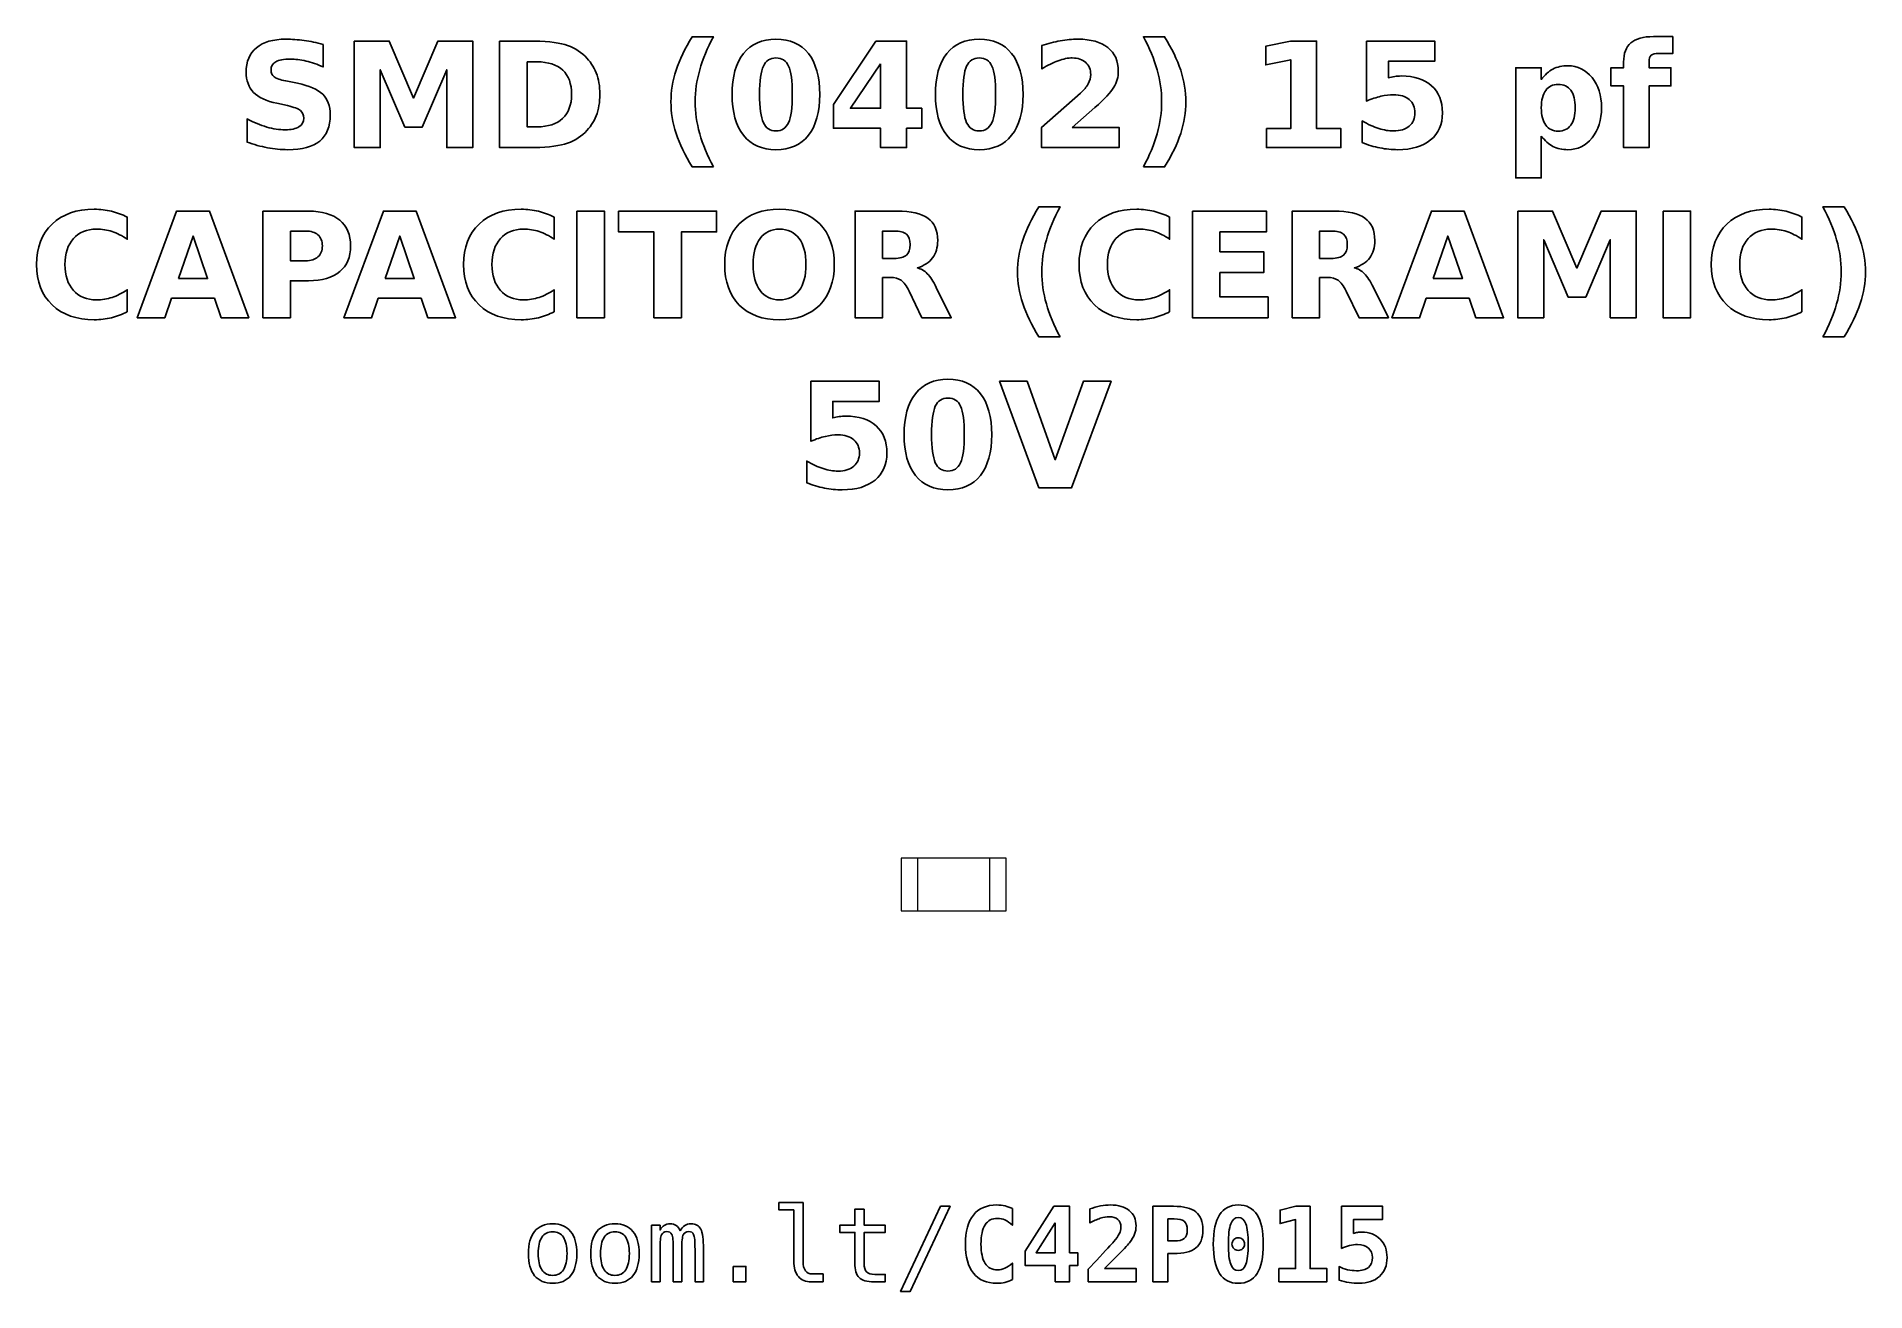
# Model space of a CAD drawing. Header units: centimetres. Extents: x -11.39 to -9.62, y -15.24 to -14.03.
import ezdxf

# ---------------------------------------------------------------- set-up
doc = ezdxf.new("R2010")
doc.units = ezdxf.units.CM
doc.header["$MEASUREMENT"] = 0
doc.layers.add('Layer 1', color=7, linetype='Continuous')

msp = doc.modelspace()

# ---------------------------------------------------------------- linework, layer by layer
at = {"layer": 'Layer 1', "color": 7, "lineweight": 9}
for points in [[(-10.5508, -14.8754), (-10.4492, -14.8754), (-10.4492, -14.8246), (-10.5508, -14.8246), (-10.5508, -14.8754)], [(-10.535, -14.8754), (-10.465, -14.8754), (-10.465, -14.8246), (-10.535, -14.8246), (-10.535, -14.8754)]]:
    msp.add_lwpolyline(points, close=True, dxfattribs=at)
at = {"layer": 'Layer 1', "color": 250}
for points, knots in [([(-11.10899, -14.03859), (-11.10899, -14.03859), (-11.10899, -14.06034), (-11.10899, -14.06034), (-11.10899, -14.06034), (-11.11464, -14.05782), (-11.12016, -14.05592), (-11.12552, -14.05463), (-11.12552, -14.05463), (-11.13091, -14.05333), (-11.13599, -14.0527), (-11.14076, -14.0527), (-11.14076, -14.0527), (-11.14709, -14.0527), (-11.15179, -14.05357), (-11.15483, -14.05531), (-11.15483, -14.05531), (-11.15786, -14.05707), (-11.15937, -14.05978), (-11.15937, -14.06345), (-11.15937, -14.06345), (-11.15937, -14.0662), (-11.15836, -14.06836), (-11.15631, -14.06989), (-11.15631, -14.06989), (-11.15426, -14.07142), (-11.15055, -14.07276), (-11.14516, -14.07386), (-11.14516, -14.07386), (-11.14516, -14.07386), (-11.13387, -14.07612), (-11.13387, -14.07612), (-11.13387, -14.07612), (-11.12242, -14.07843), (-11.11431, -14.08191), (-11.10949, -14.08661), (-11.10949, -14.08661), (-11.10466, -14.09129), (-11.10224, -14.09795), (-11.10224, -14.10658), (-11.10224, -14.10658), (-11.10224, -14.11794), (-11.1056, -14.12638), (-11.11233, -14.13191), (-11.11233, -14.13191), (-11.11906, -14.13743), (-11.12933, -14.14021), (-11.14316, -14.14021), (-11.14316, -14.14021), (-11.1497, -14.14021), (-11.15624, -14.1396), (-11.1628, -14.13835), (-11.1628, -14.13835), (-11.16936, -14.1371), (-11.17595, -14.13527), (-11.18251, -14.13285), (-11.18251, -14.13285), (-11.18251, -14.13285), (-11.18251, -14.11046), (-11.18251, -14.11046), (-11.18251, -14.11046), (-11.17595, -14.11394), (-11.1696, -14.11657), (-11.16346, -14.11834), (-11.16346, -14.11834), (-11.15732, -14.1201), (-11.15142, -14.12099), (-11.14573, -14.12099), (-11.14573, -14.12099), (-11.13994, -14.12099), (-11.1355, -14.12003), (-11.13242, -14.1181), (-11.13242, -14.1181), (-11.12933, -14.11617), (-11.12781, -14.11342), (-11.12781, -14.10982), (-11.12781, -14.10982), (-11.12781, -14.10662), (-11.12884, -14.10413), (-11.13093, -14.10239), (-11.13093, -14.10239), (-11.13303, -14.10065), (-11.13719, -14.09908), (-11.14345, -14.09771), (-11.14345, -14.09771), (-11.14345, -14.09771), (-11.15372, -14.09543), (-11.15372, -14.09543), (-11.15372, -14.09543), (-11.164, -14.09322), (-11.17153, -14.08972), (-11.17628, -14.08489), (-11.17628, -14.08489), (-11.18103, -14.08007), (-11.1834, -14.07356), (-11.1834, -14.0654), (-11.1834, -14.0654), (-11.1834, -14.05514), (-11.18009, -14.04726), (-11.17348, -14.04176), (-11.17348, -14.04176), (-11.16687, -14.03623), (-11.15737, -14.03348), (-11.14495, -14.03348), (-11.14495, -14.03348), (-11.13931, -14.03348), (-11.1335, -14.03391), (-11.12752, -14.03475), (-11.12752, -14.03475), (-11.12155, -14.0356), (-11.11537, -14.03687), (-11.10899, -14.03859)], [0, 0, 0, 0, 0.0357143, 0.0357143, 0.0357143, 0.0357143, 0.0714286, 0.0714286, 0.0714286, 0.0714286, 0.1071429, 0.1071429, 0.1071429, 0.1071429, 0.1428571, 0.1428571, 0.1428571, 0.1428571, 0.1785714, 0.1785714, 0.1785714, 0.1785714, 0.2142857, 0.2142857, 0.2142857, 0.2142857, 0.25, 0.25, 0.25, 0.25, 0.2857143, 0.2857143, 0.2857143, 0.2857143, 0.3214286, 0.3214286, 0.3214286, 0.3214286, 0.3571429, 0.3571429, 0.3571429, 0.3571429, 0.3928571, 0.3928571, 0.3928571, 0.3928571, 0.4285714, 0.4285714, 0.4285714, 0.4285714, 0.4642857, 0.4642857, 0.4642857, 0.4642857, 0.5, 0.5, 0.5, 0.5, 0.5357143, 0.5357143, 0.5357143, 0.5357143, 0.5714286, 0.5714286, 0.5714286, 0.5714286, 0.6071429, 0.6071429, 0.6071429, 0.6071429, 0.6428571, 0.6428571, 0.6428571, 0.6428571, 0.6785714, 0.6785714, 0.6785714, 0.6785714, 0.7142857, 0.7142857, 0.7142857, 0.7142857, 0.75, 0.75, 0.75, 0.75, 0.7857143, 0.7857143, 0.7857143, 0.7857143, 0.8214286, 0.8214286, 0.8214286, 0.8214286, 0.8571429, 0.8571429, 0.8571429, 0.8571429, 0.8928571, 0.8928571, 0.8928571, 0.8928571, 0.9285714, 0.9285714, 0.9285714, 0.9285714, 0.9642857, 0.9642857, 0.9642857, 0.9642857, 1, 1, 1, 1]), ([(-11.07896, -14.03534), (-11.07896, -14.03534), (-11.04521, -14.03534), (-11.04521, -14.03534), (-11.04521, -14.03534), (-11.04521, -14.03534), (-11.02176, -14.0904), (-11.02176, -14.0904), (-11.02176, -14.0904), (-11.02176, -14.0904), (-10.9982, -14.03534), (-10.9982, -14.03534), (-10.9982, -14.03534), (-10.9982, -14.03534), (-10.96452, -14.03534), (-10.96452, -14.03534), (-10.96452, -14.03534), (-10.96452, -14.03534), (-10.96452, -14.13821), (-10.96452, -14.13821), (-10.96452, -14.13821), (-10.96452, -14.13821), (-10.98959, -14.13821), (-10.98959, -14.13821), (-10.98959, -14.13821), (-10.98959, -14.13821), (-10.98959, -14.06297), (-10.98959, -14.06297), (-10.98959, -14.06297), (-10.98959, -14.06297), (-11.0133, -14.11843), (-11.0133, -14.11843), (-11.0133, -14.11843), (-11.0133, -14.11843), (-11.03011, -14.11843), (-11.03011, -14.11843), (-11.03011, -14.11843), (-11.03011, -14.11843), (-11.05382, -14.06297), (-11.05382, -14.06297), (-11.05382, -14.06297), (-11.05382, -14.06297), (-11.05382, -14.13821), (-11.05382, -14.13821), (-11.05382, -14.13821), (-11.05382, -14.13821), (-11.07896, -14.13821), (-11.07896, -14.13821), (-11.07896, -14.13821), (-11.07896, -14.13821), (-11.07896, -14.03534), (-11.07896, -14.03534)], [0, 0, 0, 0, 0.0769231, 0.0769231, 0.0769231, 0.0769231, 0.1538462, 0.1538462, 0.1538462, 0.1538462, 0.2307692, 0.2307692, 0.2307692, 0.2307692, 0.3076923, 0.3076923, 0.3076923, 0.3076923, 0.3846154, 0.3846154, 0.3846154, 0.3846154, 0.4615385, 0.4615385, 0.4615385, 0.4615385, 0.5384615, 0.5384615, 0.5384615, 0.5384615, 0.6153846, 0.6153846, 0.6153846, 0.6153846, 0.6923077, 0.6923077, 0.6923077, 0.6923077, 0.7692308, 0.7692308, 0.7692308, 0.7692308, 0.8461538, 0.8461538, 0.8461538, 0.8461538, 0.9230769, 0.9230769, 0.9230769, 0.9230769, 1, 1, 1, 1]), ([(-10.93853, -14.03534), (-10.93853, -14.03534), (-10.91054, -14.03534), (-10.91054, -14.03534), (-10.91054, -14.03534), (-10.89493, -14.03534), (-10.88331, -14.03645), (-10.87567, -14.03868), (-10.87567, -14.03868), (-10.86802, -14.04091), (-10.86146, -14.04468), (-10.85598, -14.05002), (-10.85598, -14.05002), (-10.85116, -14.05465), (-10.84759, -14.06001), (-10.84523, -14.06608), (-10.84523, -14.06608), (-10.84291, -14.07212), (-10.84173, -14.07899), (-10.84173, -14.08668), (-10.84173, -14.08668), (-10.84173, -14.09444), (-10.84291, -14.10136), (-10.84523, -14.10745), (-10.84523, -14.10745), (-10.84759, -14.11354), (-10.85116, -14.1189), (-10.85598, -14.12353), (-10.85598, -14.12353), (-10.86151, -14.12887), (-10.86812, -14.13264), (-10.87583, -14.13487), (-10.87583, -14.13487), (-10.88355, -14.1371), (-10.89512, -14.13821), (-10.91054, -14.13821), (-10.91054, -14.13821), (-10.91054, -14.13821), (-10.93853, -14.13821), (-10.93853, -14.13821), (-10.93853, -14.13821), (-10.93853, -14.13821), (-10.93853, -14.03534), (-10.93853, -14.03534)], [0, 0, 0, 0, 0.0909091, 0.0909091, 0.0909091, 0.0909091, 0.1818182, 0.1818182, 0.1818182, 0.1818182, 0.2727273, 0.2727273, 0.2727273, 0.2727273, 0.3636364, 0.3636364, 0.3636364, 0.3636364, 0.4545455, 0.4545455, 0.4545455, 0.4545455, 0.5454545, 0.5454545, 0.5454545, 0.5454545, 0.6363636, 0.6363636, 0.6363636, 0.6363636, 0.7272727, 0.7272727, 0.7272727, 0.7272727, 0.8181818, 0.8181818, 0.8181818, 0.8181818, 0.9090909, 0.9090909, 0.9090909, 0.9090909, 1, 1, 1, 1]), ([(-10.73204, -14.15681), (-10.73204, -14.15681), (-10.7525, -14.15681), (-10.7525, -14.15681), (-10.7525, -14.15681), (-10.75953, -14.14548), (-10.76473, -14.13468), (-10.76807, -14.12445), (-10.76807, -14.12445), (-10.77143, -14.11424), (-10.7731, -14.10411), (-10.7731, -14.09404), (-10.7731, -14.09404), (-10.7731, -14.08398), (-10.77141, -14.07379), (-10.76805, -14.06349), (-10.76805, -14.06349), (-10.76466, -14.05317), (-10.75949, -14.0424), (-10.7525, -14.03113), (-10.7525, -14.03113), (-10.7525, -14.03113), (-10.73204, -14.03113), (-10.73204, -14.03113), (-10.73204, -14.03113), (-10.73792, -14.04202), (-10.74232, -14.05267), (-10.74526, -14.06307), (-10.74526, -14.06307), (-10.7482, -14.07346), (-10.74968, -14.08374), (-10.74968, -14.0939), (-10.74968, -14.0939), (-10.74968, -14.10406), (-10.74822, -14.11434), (-10.74531, -14.12478), (-10.74531, -14.12478), (-10.74239, -14.1352), (-10.73797, -14.14588), (-10.73204, -14.15681)], [0, 0, 0, 0, 0.1, 0.1, 0.1, 0.1, 0.2, 0.2, 0.2, 0.2, 0.3, 0.3, 0.3, 0.3, 0.4, 0.4, 0.4, 0.4, 0.5, 0.5, 0.5, 0.5, 0.6, 0.6, 0.6, 0.6, 0.7, 0.7, 0.7, 0.7, 0.8, 0.8, 0.8, 0.8, 0.9, 0.9, 0.9, 0.9, 1, 1, 1, 1]), ([(-10.62931, -14.08687), (-10.62931, -14.10392), (-10.63298, -14.11707), (-10.64034, -14.12633), (-10.64034, -14.12633), (-10.64768, -14.13558), (-10.65812, -14.14021), (-10.67162, -14.14021), (-10.67162, -14.14021), (-10.68517, -14.14021), (-10.69563, -14.13558), (-10.70297, -14.12633), (-10.70297, -14.12633), (-10.71033, -14.11707), (-10.714, -14.10392), (-10.714, -14.08687), (-10.714, -14.08687), (-10.714, -14.0698), (-10.71033, -14.05662), (-10.70297, -14.04736), (-10.70297, -14.04736), (-10.69563, -14.03812), (-10.68517, -14.03348), (-10.67162, -14.03348), (-10.67162, -14.03348), (-10.65812, -14.03348), (-10.64768, -14.03812), (-10.64034, -14.04736), (-10.64034, -14.04736), (-10.63298, -14.05662), (-10.62931, -14.0698), (-10.62931, -14.08687)], [0, 0, 0, 0, 0.125, 0.125, 0.125, 0.125, 0.25, 0.25, 0.25, 0.25, 0.375, 0.375, 0.375, 0.375, 0.5, 0.5, 0.5, 0.5, 0.625, 0.625, 0.625, 0.625, 0.75, 0.75, 0.75, 0.75, 0.875, 0.875, 0.875, 0.875, 1, 1, 1, 1]), ([(-10.57501, -14.03534), (-10.57501, -14.03534), (-10.54551, -14.03534), (-10.54551, -14.03534), (-10.54551, -14.03534), (-10.54551, -14.03534), (-10.54551, -14.10025), (-10.54551, -14.10025), (-10.54551, -14.10025), (-10.54551, -14.10025), (-10.53084, -14.10025), (-10.53084, -14.10025), (-10.53084, -14.10025), (-10.53084, -14.10025), (-10.53084, -14.11947), (-10.53084, -14.11947), (-10.53084, -14.11947), (-10.53084, -14.11947), (-10.54551, -14.11947), (-10.54551, -14.11947), (-10.54551, -14.11947), (-10.54551, -14.11947), (-10.54551, -14.13821), (-10.54551, -14.13821), (-10.54551, -14.13821), (-10.54551, -14.13821), (-10.57058, -14.13821), (-10.57058, -14.13821), (-10.57058, -14.13821), (-10.57058, -14.13821), (-10.57058, -14.11947), (-10.57058, -14.11947), (-10.57058, -14.11947), (-10.57058, -14.11947), (-10.61621, -14.11947), (-10.61621, -14.11947), (-10.61621, -14.11947), (-10.61621, -14.11947), (-10.61621, -14.09672), (-10.61621, -14.09672), (-10.61621, -14.09672), (-10.61621, -14.09672), (-10.57501, -14.03534), (-10.57501, -14.03534)], [0, 0, 0, 0, 0.0909091, 0.0909091, 0.0909091, 0.0909091, 0.1818182, 0.1818182, 0.1818182, 0.1818182, 0.2727273, 0.2727273, 0.2727273, 0.2727273, 0.3636364, 0.3636364, 0.3636364, 0.3636364, 0.4545455, 0.4545455, 0.4545455, 0.4545455, 0.5454545, 0.5454545, 0.5454545, 0.5454545, 0.6363636, 0.6363636, 0.6363636, 0.6363636, 0.7272727, 0.7272727, 0.7272727, 0.7272727, 0.8181818, 0.8181818, 0.8181818, 0.8181818, 0.9090909, 0.9090909, 0.9090909, 0.9090909, 1, 1, 1, 1]), ([(-10.43293, -14.08687), (-10.43293, -14.10392), (-10.4366, -14.11707), (-10.44396, -14.12633), (-10.44396, -14.12633), (-10.4513, -14.13558), (-10.46174, -14.14021), (-10.47524, -14.14021), (-10.47524, -14.14021), (-10.48879, -14.14021), (-10.49925, -14.13558), (-10.50659, -14.12633), (-10.50659, -14.12633), (-10.51395, -14.11707), (-10.51762, -14.10392), (-10.51762, -14.08687), (-10.51762, -14.08687), (-10.51762, -14.0698), (-10.51395, -14.05662), (-10.50659, -14.04736), (-10.50659, -14.04736), (-10.49925, -14.03812), (-10.48879, -14.03348), (-10.47524, -14.03348), (-10.47524, -14.03348), (-10.46174, -14.03348), (-10.4513, -14.03812), (-10.44396, -14.04736), (-10.44396, -14.04736), (-10.4366, -14.05662), (-10.43293, -14.0698), (-10.43293, -14.08687)], [0, 0, 0, 0, 0.125, 0.125, 0.125, 0.125, 0.25, 0.25, 0.25, 0.25, 0.375, 0.375, 0.375, 0.375, 0.5, 0.5, 0.5, 0.5, 0.625, 0.625, 0.625, 0.625, 0.75, 0.75, 0.75, 0.75, 0.875, 0.875, 0.875, 0.875, 1, 1, 1, 1]), ([(-10.38552, -14.11871), (-10.38552, -14.11871), (-10.34024, -14.11871), (-10.34024, -14.11871), (-10.34024, -14.11871), (-10.34024, -14.11871), (-10.34024, -14.13821), (-10.34024, -14.13821), (-10.34024, -14.13821), (-10.34024, -14.13821), (-10.41501, -14.13821), (-10.41501, -14.13821), (-10.41501, -14.13821), (-10.41501, -14.13821), (-10.41501, -14.11871), (-10.41501, -14.11871), (-10.41501, -14.11871), (-10.41501, -14.11871), (-10.37745, -14.08558), (-10.37745, -14.08558), (-10.37745, -14.08558), (-10.37409, -14.08254), (-10.37162, -14.07958), (-10.37002, -14.07669), (-10.37002, -14.07669), (-10.3684, -14.07379), (-10.3676, -14.07078), (-10.3676, -14.06765), (-10.3676, -14.06765), (-10.3676, -14.06283), (-10.36922, -14.05895), (-10.37246, -14.05601), (-10.37246, -14.05601), (-10.37569, -14.05307), (-10.37999, -14.05162), (-10.38538, -14.05162), (-10.38538, -14.05162), (-10.38951, -14.05162), (-10.39403, -14.05251), (-10.39895, -14.05427), (-10.39895, -14.05427), (-10.40386, -14.05604), (-10.40913, -14.05867), (-10.41473, -14.06215), (-10.41473, -14.06215), (-10.41473, -14.06215), (-10.41473, -14.03955), (-10.41473, -14.03955), (-10.41473, -14.03955), (-10.40875, -14.03758), (-10.40285, -14.03607), (-10.39702, -14.03504), (-10.39702, -14.03504), (-10.39118, -14.034), (-10.38547, -14.03348), (-10.37985, -14.03348), (-10.37985, -14.03348), (-10.36755, -14.03348), (-10.35798, -14.03619), (-10.35116, -14.04162), (-10.35116, -14.04162), (-10.34434, -14.04703), (-10.34093, -14.05458), (-10.34093, -14.06429), (-10.34093, -14.06429), (-10.34093, -14.06989), (-10.34238, -14.07511), (-10.34528, -14.07996), (-10.34528, -14.07996), (-10.34817, -14.0848), (-10.35426, -14.09129), (-10.36353, -14.09943), (-10.36353, -14.09943), (-10.36353, -14.09943), (-10.38552, -14.11871), (-10.38552, -14.11871)], [0, 0, 0, 0, 0.0526316, 0.0526316, 0.0526316, 0.0526316, 0.1052632, 0.1052632, 0.1052632, 0.1052632, 0.1578947, 0.1578947, 0.1578947, 0.1578947, 0.2105263, 0.2105263, 0.2105263, 0.2105263, 0.2631579, 0.2631579, 0.2631579, 0.2631579, 0.3157895, 0.3157895, 0.3157895, 0.3157895, 0.3684211, 0.3684211, 0.3684211, 0.3684211, 0.4210526, 0.4210526, 0.4210526, 0.4210526, 0.4736842, 0.4736842, 0.4736842, 0.4736842, 0.5263158, 0.5263158, 0.5263158, 0.5263158, 0.5789474, 0.5789474, 0.5789474, 0.5789474, 0.6315789, 0.6315789, 0.6315789, 0.6315789, 0.6842105, 0.6842105, 0.6842105, 0.6842105, 0.7368421, 0.7368421, 0.7368421, 0.7368421, 0.7894737, 0.7894737, 0.7894737, 0.7894737, 0.8421053, 0.8421053, 0.8421053, 0.8421053, 0.8947368, 0.8947368, 0.8947368, 0.8947368, 0.9473684, 0.9473684, 0.9473684, 0.9473684, 1, 1, 1, 1]), ([(-10.3167, -14.15681), (-10.31082, -14.14588), (-10.3064, -14.1352), (-10.30346, -14.12478), (-10.30346, -14.12478), (-10.30052, -14.11434), (-10.29906, -14.10406), (-10.29906, -14.0939), (-10.29906, -14.0939), (-10.29906, -14.08374), (-10.30052, -14.07346), (-10.30346, -14.06307), (-10.30346, -14.06307), (-10.3064, -14.05267), (-10.31082, -14.04202), (-10.3167, -14.03113), (-10.3167, -14.03113), (-10.3167, -14.03113), (-10.29624, -14.03113), (-10.29624, -14.03113), (-10.29624, -14.03113), (-10.28926, -14.0424), (-10.28408, -14.05317), (-10.28069, -14.06349), (-10.28069, -14.06349), (-10.27733, -14.07379), (-10.27564, -14.08398), (-10.27564, -14.09404), (-10.27564, -14.09404), (-10.27564, -14.10411), (-10.27731, -14.11424), (-10.28067, -14.12445), (-10.28067, -14.12445), (-10.28401, -14.13468), (-10.28921, -14.14548), (-10.29624, -14.15681), (-10.29624, -14.15681), (-10.29624, -14.15681), (-10.3167, -14.15681), (-10.3167, -14.15681)], [0, 0, 0, 0, 0.1, 0.1, 0.1, 0.1, 0.2, 0.2, 0.2, 0.2, 0.3, 0.3, 0.3, 0.3, 0.4, 0.4, 0.4, 0.4, 0.5, 0.5, 0.5, 0.5, 0.6, 0.6, 0.6, 0.6, 0.7, 0.7, 0.7, 0.7, 0.8, 0.8, 0.8, 0.8, 0.9, 0.9, 0.9, 0.9, 1, 1, 1, 1]), ([(-10.19784, -14.11989), (-10.19784, -14.11989), (-10.17441, -14.11989), (-10.17441, -14.11989), (-10.17441, -14.11989), (-10.17441, -14.11989), (-10.17441, -14.0534), (-10.17441, -14.0534), (-10.17441, -14.0534), (-10.17441, -14.0534), (-10.19845, -14.05837), (-10.19845, -14.05837), (-10.19845, -14.05837), (-10.19845, -14.05837), (-10.19845, -14.0403), (-10.19845, -14.0403), (-10.19845, -14.0403), (-10.19845, -14.0403), (-10.17455, -14.03534), (-10.17455, -14.03534), (-10.17455, -14.03534), (-10.17455, -14.03534), (-10.14934, -14.03534), (-10.14934, -14.03534), (-10.14934, -14.03534), (-10.14934, -14.03534), (-10.14934, -14.11989), (-10.14934, -14.11989), (-10.14934, -14.11989), (-10.14934, -14.11989), (-10.12592, -14.11989), (-10.12592, -14.11989), (-10.12592, -14.11989), (-10.12592, -14.11989), (-10.12592, -14.13821), (-10.12592, -14.13821), (-10.12592, -14.13821), (-10.12592, -14.13821), (-10.19784, -14.13821), (-10.19784, -14.13821), (-10.19784, -14.13821), (-10.19784, -14.13821), (-10.19784, -14.11989), (-10.19784, -14.11989)], [0, 0, 0, 0, 0.0909091, 0.0909091, 0.0909091, 0.0909091, 0.1818182, 0.1818182, 0.1818182, 0.1818182, 0.2727273, 0.2727273, 0.2727273, 0.2727273, 0.3636364, 0.3636364, 0.3636364, 0.3636364, 0.4545455, 0.4545455, 0.4545455, 0.4545455, 0.5454545, 0.5454545, 0.5454545, 0.5454545, 0.6363636, 0.6363636, 0.6363636, 0.6363636, 0.7272727, 0.7272727, 0.7272727, 0.7272727, 0.8181818, 0.8181818, 0.8181818, 0.8181818, 0.9090909, 0.9090909, 0.9090909, 0.9090909, 1, 1, 1, 1]), ([(-10.10122, -14.03534), (-10.10122, -14.03534), (-10.03528, -14.03534), (-10.03528, -14.03534), (-10.03528, -14.03534), (-10.03528, -14.03534), (-10.03528, -14.05484), (-10.03528, -14.05484), (-10.03528, -14.05484), (-10.03528, -14.05484), (-10.08008, -14.05484), (-10.08008, -14.05484), (-10.08008, -14.05484), (-10.08008, -14.05484), (-10.08008, -14.07076), (-10.08008, -14.07076), (-10.08008, -14.07076), (-10.07806, -14.07022), (-10.07603, -14.0698), (-10.07399, -14.06949), (-10.07399, -14.06949), (-10.07194, -14.06918), (-10.0698, -14.06904), (-10.06761, -14.06904), (-10.06761, -14.06904), (-10.05506, -14.06904), (-10.0453, -14.07217), (-10.03831, -14.07845), (-10.03831, -14.07845), (-10.03133, -14.08471), (-10.02785, -14.09345), (-10.02785, -14.10465), (-10.02785, -14.10465), (-10.02785, -14.11577), (-10.03166, -14.12448), (-10.03925, -14.13078), (-10.03925, -14.13078), (-10.04685, -14.13706), (-10.05741, -14.14021), (-10.07091, -14.14021), (-10.07091, -14.14021), (-10.07674, -14.14021), (-10.08253, -14.13964), (-10.08824, -14.13852), (-10.08824, -14.13852), (-10.09396, -14.13739), (-10.09965, -14.13569), (-10.10529, -14.13339), (-10.10529, -14.13339), (-10.10529, -14.13339), (-10.10529, -14.1125), (-10.10529, -14.1125), (-10.10529, -14.1125), (-10.09969, -14.11573), (-10.09438, -14.11813), (-10.08935, -14.11972), (-10.08935, -14.11972), (-10.08431, -14.12135), (-10.07956, -14.12215), (-10.07512, -14.12215), (-10.07512, -14.12215), (-10.06867, -14.12215), (-10.06362, -14.12057), (-10.05992, -14.11742), (-10.05992, -14.11742), (-10.05623, -14.11429), (-10.05437, -14.11004), (-10.05437, -14.10465), (-10.05437, -14.10465), (-10.05437, -14.09924), (-10.05623, -14.09498), (-10.05992, -14.09186), (-10.05992, -14.09186), (-10.06362, -14.08873), (-10.06867, -14.08718), (-10.07512, -14.08718), (-10.07512, -14.08718), (-10.07893, -14.08718), (-10.083, -14.08767), (-10.0873, -14.08866), (-10.0873, -14.08866), (-10.09163, -14.08964), (-10.09626, -14.09117), (-10.10122, -14.09324), (-10.10122, -14.09324), (-10.10122, -14.09324), (-10.10122, -14.03534), (-10.10122, -14.03534)], [0, 0, 0, 0, 0.0454545, 0.0454545, 0.0454545, 0.0454545, 0.0909091, 0.0909091, 0.0909091, 0.0909091, 0.1363636, 0.1363636, 0.1363636, 0.1363636, 0.1818182, 0.1818182, 0.1818182, 0.1818182, 0.2272727, 0.2272727, 0.2272727, 0.2272727, 0.2727273, 0.2727273, 0.2727273, 0.2727273, 0.3181818, 0.3181818, 0.3181818, 0.3181818, 0.3636364, 0.3636364, 0.3636364, 0.3636364, 0.4090909, 0.4090909, 0.4090909, 0.4090909, 0.4545455, 0.4545455, 0.4545455, 0.4545455, 0.5, 0.5, 0.5, 0.5, 0.5454545, 0.5454545, 0.5454545, 0.5454545, 0.5909091, 0.5909091, 0.5909091, 0.5909091, 0.6363636, 0.6363636, 0.6363636, 0.6363636, 0.6818182, 0.6818182, 0.6818182, 0.6818182, 0.7272727, 0.7272727, 0.7272727, 0.7272727, 0.7727273, 0.7727273, 0.7727273, 0.7727273, 0.8181818, 0.8181818, 0.8181818, 0.8181818, 0.8636364, 0.8636364, 0.8636364, 0.8636364, 0.9090909, 0.9090909, 0.9090909, 0.9090909, 0.9545455, 0.9545455, 0.9545455, 0.9545455, 1, 1, 1, 1]), ([(-9.8052, -14.03099), (-9.8052, -14.03099), (-9.8052, -14.04717), (-9.8052, -14.04717), (-9.8052, -14.04717), (-9.8052, -14.04717), (-9.81886, -14.04717), (-9.81886, -14.04717), (-9.81886, -14.04717), (-9.82234, -14.04717), (-9.82479, -14.04781), (-9.82615, -14.04908), (-9.82615, -14.04908), (-9.82754, -14.05035), (-9.82822, -14.05253), (-9.82822, -14.05566), (-9.82822, -14.05566), (-9.82822, -14.05566), (-9.82822, -14.06105), (-9.82822, -14.06105), (-9.82822, -14.06105), (-9.82822, -14.06105), (-9.80715, -14.06105), (-9.80715, -14.06105), (-9.80715, -14.06105), (-9.80715, -14.06105), (-9.80715, -14.07869), (-9.80715, -14.07869), (-9.80715, -14.07869), (-9.80715, -14.07869), (-9.82822, -14.07869), (-9.82822, -14.07869), (-9.82822, -14.07869), (-9.82822, -14.07869), (-9.82822, -14.13821), (-9.82822, -14.13821), (-9.82822, -14.13821), (-9.82822, -14.13821), (-9.85289, -14.13821), (-9.85289, -14.13821), (-9.85289, -14.13821), (-9.85289, -14.13821), (-9.85289, -14.07869), (-9.85289, -14.07869), (-9.85289, -14.07869), (-9.85289, -14.07869), (-9.86515, -14.07869), (-9.86515, -14.07869), (-9.86515, -14.07869), (-9.86515, -14.07869), (-9.86515, -14.06105), (-9.86515, -14.06105), (-9.86515, -14.06105), (-9.86515, -14.06105), (-9.85289, -14.06105), (-9.85289, -14.06105), (-9.85289, -14.06105), (-9.85289, -14.06105), (-9.85289, -14.05566), (-9.85289, -14.05566), (-9.85289, -14.05566), (-9.85289, -14.04726), (-9.85054, -14.04103), (-9.84586, -14.03701), (-9.84586, -14.03701), (-9.84118, -14.03299), (-9.83391, -14.03099), (-9.82408, -14.03099), (-9.82408, -14.03099), (-9.82408, -14.03099), (-9.8052, -14.03099), (-9.8052, -14.03099)], [0, 0, 0, 0, 0.0555556, 0.0555556, 0.0555556, 0.0555556, 0.1111111, 0.1111111, 0.1111111, 0.1111111, 0.1666667, 0.1666667, 0.1666667, 0.1666667, 0.2222222, 0.2222222, 0.2222222, 0.2222222, 0.2777778, 0.2777778, 0.2777778, 0.2777778, 0.3333333, 0.3333333, 0.3333333, 0.3333333, 0.3888889, 0.3888889, 0.3888889, 0.3888889, 0.4444444, 0.4444444, 0.4444444, 0.4444444, 0.5, 0.5, 0.5, 0.5, 0.5555556, 0.5555556, 0.5555556, 0.5555556, 0.6111111, 0.6111111, 0.6111111, 0.6111111, 0.6666667, 0.6666667, 0.6666667, 0.6666667, 0.7222222, 0.7222222, 0.7222222, 0.7222222, 0.7777778, 0.7777778, 0.7777778, 0.7777778, 0.8333333, 0.8333333, 0.8333333, 0.8333333, 0.8888889, 0.8888889, 0.8888889, 0.8888889, 0.9444444, 0.9444444, 0.9444444, 0.9444444, 1, 1, 1, 1]), ([(-10.912, -14.0554), (-10.912, -14.0554), (-10.912, -14.11815), (-10.912, -14.11815), (-10.912, -14.11815), (-10.912, -14.11815), (-10.9025, -14.11815), (-10.9025, -14.11815), (-10.9025, -14.11815), (-10.89166, -14.11815), (-10.88338, -14.11547), (-10.87767, -14.11008), (-10.87767, -14.11008), (-10.87195, -14.10472), (-10.86908, -14.09691), (-10.86908, -14.08668), (-10.86908, -14.08668), (-10.86908, -14.07647), (-10.87193, -14.06871), (-10.87762, -14.0634), (-10.87762, -14.0634), (-10.88331, -14.05806), (-10.89161, -14.0554), (-10.9025, -14.0554), (-10.9025, -14.0554), (-10.9025, -14.0554), (-10.912, -14.0554), (-10.912, -14.0554)], [0, 0, 0, 0, 0.1428571, 0.1428571, 0.1428571, 0.1428571, 0.2857143, 0.2857143, 0.2857143, 0.2857143, 0.4285714, 0.4285714, 0.4285714, 0.4285714, 0.5714286, 0.5714286, 0.5714286, 0.5714286, 0.7142857, 0.7142857, 0.7142857, 0.7142857, 0.8571429, 0.8571429, 0.8571429, 0.8571429, 1, 1, 1, 1]), ([(-10.65584, -14.08668), (-10.65584, -14.07382), (-10.65704, -14.06476), (-10.65946, -14.05949), (-10.65946, -14.05949), (-10.66186, -14.05425), (-10.66593, -14.05162), (-10.67162, -14.05162), (-10.67162, -14.05162), (-10.67731, -14.05162), (-10.68138, -14.05425), (-10.68383, -14.05949), (-10.68383, -14.05949), (-10.68625, -14.06476), (-10.68747, -14.07382), (-10.68747, -14.08668), (-10.68747, -14.08668), (-10.68747, -14.09966), (-10.68625, -14.10884), (-10.68383, -14.11415), (-10.68383, -14.11415), (-10.68138, -14.11949), (-10.67731, -14.12215), (-10.67162, -14.12215), (-10.67162, -14.12215), (-10.66598, -14.12215), (-10.66193, -14.11949), (-10.65948, -14.11415), (-10.65948, -14.11415), (-10.65706, -14.10884), (-10.65584, -14.09966), (-10.65584, -14.08668)], [0, 0, 0, 0, 0.125, 0.125, 0.125, 0.125, 0.25, 0.25, 0.25, 0.25, 0.375, 0.375, 0.375, 0.375, 0.5, 0.5, 0.5, 0.5, 0.625, 0.625, 0.625, 0.625, 0.75, 0.75, 0.75, 0.75, 0.875, 0.875, 0.875, 0.875, 1, 1, 1, 1]), ([(-10.57058, -14.05719), (-10.57058, -14.05719), (-10.59968, -14.10025), (-10.59968, -14.10025), (-10.59968, -14.10025), (-10.59968, -14.10025), (-10.57058, -14.10025), (-10.57058, -14.10025), (-10.57058, -14.10025), (-10.57058, -14.10025), (-10.57058, -14.05719), (-10.57058, -14.05719)], [0, 0, 0, 0, 0.3333333, 0.3333333, 0.3333333, 0.3333333, 0.6666667, 0.6666667, 0.6666667, 0.6666667, 1, 1, 1, 1]), ([(-10.45946, -14.08668), (-10.45946, -14.07382), (-10.46066, -14.06476), (-10.46308, -14.05949), (-10.46308, -14.05949), (-10.46548, -14.05425), (-10.46955, -14.05162), (-10.47524, -14.05162), (-10.47524, -14.05162), (-10.48093, -14.05162), (-10.485, -14.05425), (-10.48745, -14.05949), (-10.48745, -14.05949), (-10.48987, -14.06476), (-10.49109, -14.07382), (-10.49109, -14.08668), (-10.49109, -14.08668), (-10.49109, -14.09966), (-10.48987, -14.10884), (-10.48745, -14.11415), (-10.48745, -14.11415), (-10.485, -14.11949), (-10.48093, -14.12215), (-10.47524, -14.12215), (-10.47524, -14.12215), (-10.4696, -14.12215), (-10.46555, -14.11949), (-10.4631, -14.11415), (-10.4631, -14.11415), (-10.46068, -14.10884), (-10.45946, -14.09966), (-10.45946, -14.08668)], [0, 0, 0, 0, 0.125, 0.125, 0.125, 0.125, 0.25, 0.25, 0.25, 0.25, 0.375, 0.375, 0.375, 0.375, 0.5, 0.5, 0.5, 0.5, 0.625, 0.625, 0.625, 0.625, 0.75, 0.75, 0.75, 0.75, 0.875, 0.875, 0.875, 0.875, 1, 1, 1, 1]), ([(-9.93234, -14.12704), (-9.93234, -14.12704), (-9.93234, -14.16756), (-9.93234, -14.16756), (-9.93234, -14.16756), (-9.93234, -14.16756), (-9.95701, -14.16756), (-9.95701, -14.16756), (-9.95701, -14.16756), (-9.95701, -14.16756), (-9.95701, -14.06105), (-9.95701, -14.06105), (-9.95701, -14.06105), (-9.95701, -14.06105), (-9.93234, -14.06105), (-9.93234, -14.06105), (-9.93234, -14.06105), (-9.93234, -14.06105), (-9.93234, -14.07236), (-9.93234, -14.07236), (-9.93234, -14.07236), (-9.92895, -14.06784), (-9.92516, -14.06453), (-9.92105, -14.06239), (-9.92105, -14.06239), (-9.91691, -14.06025), (-9.91216, -14.05919), (-9.90677, -14.05919), (-9.90677, -14.05919), (-9.89727, -14.05919), (-9.88946, -14.06297), (-9.88337, -14.07052), (-9.88337, -14.07052), (-9.87726, -14.07807), (-9.8742, -14.08781), (-9.8742, -14.09969), (-9.8742, -14.09969), (-9.8742, -14.11159), (-9.87726, -14.12132), (-9.88337, -14.12887), (-9.88337, -14.12887), (-9.88946, -14.13642), (-9.89727, -14.14021), (-9.90677, -14.14021), (-9.90677, -14.14021), (-9.91216, -14.14021), (-9.91691, -14.13915), (-9.92105, -14.13701), (-9.92105, -14.13701), (-9.92516, -14.13487), (-9.92895, -14.13155), (-9.93234, -14.12704)], [0, 0, 0, 0, 0.0769231, 0.0769231, 0.0769231, 0.0769231, 0.1538462, 0.1538462, 0.1538462, 0.1538462, 0.2307692, 0.2307692, 0.2307692, 0.2307692, 0.3076923, 0.3076923, 0.3076923, 0.3076923, 0.3846154, 0.3846154, 0.3846154, 0.3846154, 0.4615385, 0.4615385, 0.4615385, 0.4615385, 0.5384615, 0.5384615, 0.5384615, 0.5384615, 0.6153846, 0.6153846, 0.6153846, 0.6153846, 0.6923077, 0.6923077, 0.6923077, 0.6923077, 0.7692308, 0.7692308, 0.7692308, 0.7692308, 0.8461538, 0.8461538, 0.8461538, 0.8461538, 0.9230769, 0.9230769, 0.9230769, 0.9230769, 1, 1, 1, 1]), ([(-9.91594, -14.07711), (-9.92124, -14.07711), (-9.92528, -14.07904), (-9.9281, -14.08292), (-9.9281, -14.08292), (-9.93092, -14.0868), (-9.93234, -14.0924), (-9.93234, -14.09969), (-9.93234, -14.09969), (-9.93234, -14.107), (-9.93092, -14.1126), (-9.9281, -14.11648), (-9.9281, -14.11648), (-9.92528, -14.12036), (-9.92124, -14.12229), (-9.91594, -14.12229), (-9.91594, -14.12229), (-9.91068, -14.12229), (-9.90663, -14.12036), (-9.90386, -14.1165), (-9.90386, -14.1165), (-9.90108, -14.11265), (-9.89969, -14.10705), (-9.89969, -14.09969), (-9.89969, -14.09969), (-9.89969, -14.09235), (-9.90108, -14.08675), (-9.90386, -14.08289), (-9.90386, -14.08289), (-9.90663, -14.07904), (-9.91068, -14.07711), (-9.91594, -14.07711)], [0, 0, 0, 0, 0.125, 0.125, 0.125, 0.125, 0.25, 0.25, 0.25, 0.25, 0.375, 0.375, 0.375, 0.375, 0.5, 0.5, 0.5, 0.5, 0.625, 0.625, 0.625, 0.625, 0.75, 0.75, 0.75, 0.75, 0.875, 0.875, 0.875, 0.875, 1, 1, 1, 1]), ([(-11.29834, -14.29682), (-11.3032, -14.29933), (-11.30828, -14.30124), (-11.31358, -14.30253), (-11.31358, -14.30253), (-11.31884, -14.30382), (-11.32437, -14.30446), (-11.33011, -14.30446), (-11.33011, -14.30446), (-11.34723, -14.30446), (-11.3608, -14.29966), (-11.37082, -14.29009), (-11.37082, -14.29009), (-11.38084, -14.28052), (-11.38585, -14.26754), (-11.38585, -14.25112), (-11.38585, -14.25112), (-11.38585, -14.23468), (-11.38084, -14.22167), (-11.37082, -14.2121), (-11.37082, -14.2121), (-11.3608, -14.20253), (-11.34723, -14.19773), (-11.33011, -14.19773), (-11.33011, -14.19773), (-11.32437, -14.19773), (-11.31884, -14.19837), (-11.31358, -14.19966), (-11.31358, -14.19966), (-11.30828, -14.20095), (-11.3032, -14.20286), (-11.29834, -14.20538), (-11.29834, -14.20538), (-11.29834, -14.20538), (-11.29834, -14.22666), (-11.29834, -14.22666), (-11.29834, -14.22666), (-11.30325, -14.2233), (-11.3081, -14.22085), (-11.31287, -14.2193), (-11.31287, -14.2193), (-11.31764, -14.21772), (-11.32268, -14.21695), (-11.32797, -14.21695), (-11.32797, -14.21695), (-11.33742, -14.21695), (-11.34488, -14.21998), (-11.35029, -14.22605), (-11.35029, -14.22605), (-11.35572, -14.23212), (-11.35843, -14.24047), (-11.35843, -14.25112), (-11.35843, -14.25112), (-11.35843, -14.26175), (-11.35572, -14.27008), (-11.35029, -14.27614), (-11.35029, -14.27614), (-11.34488, -14.28221), (-11.33742, -14.28524), (-11.32797, -14.28524), (-11.32797, -14.28524), (-11.32268, -14.28524), (-11.31764, -14.28447), (-11.31287, -14.28289), (-11.31287, -14.28289), (-11.3081, -14.28134), (-11.30325, -14.27889), (-11.29834, -14.27553), (-11.29834, -14.27553), (-11.29834, -14.27553), (-11.29834, -14.29682), (-11.29834, -14.29682)], [0, 0, 0, 0, 0.0555556, 0.0555556, 0.0555556, 0.0555556, 0.1111111, 0.1111111, 0.1111111, 0.1111111, 0.1666667, 0.1666667, 0.1666667, 0.1666667, 0.2222222, 0.2222222, 0.2222222, 0.2222222, 0.2777778, 0.2777778, 0.2777778, 0.2777778, 0.3333333, 0.3333333, 0.3333333, 0.3333333, 0.3888889, 0.3888889, 0.3888889, 0.3888889, 0.4444444, 0.4444444, 0.4444444, 0.4444444, 0.5, 0.5, 0.5, 0.5, 0.5555556, 0.5555556, 0.5555556, 0.5555556, 0.6111111, 0.6111111, 0.6111111, 0.6111111, 0.6666667, 0.6666667, 0.6666667, 0.6666667, 0.7222222, 0.7222222, 0.7222222, 0.7222222, 0.7777778, 0.7777778, 0.7777778, 0.7777778, 0.8333333, 0.8333333, 0.8333333, 0.8333333, 0.8888889, 0.8888889, 0.8888889, 0.8888889, 0.9444444, 0.9444444, 0.9444444, 0.9444444, 1, 1, 1, 1]), ([(-11.21395, -14.28374), (-11.21395, -14.28374), (-11.25544, -14.28374), (-11.25544, -14.28374), (-11.25544, -14.28374), (-11.25544, -14.28374), (-11.26198, -14.30246), (-11.26198, -14.30246), (-11.26198, -14.30246), (-11.26198, -14.30246), (-11.28865, -14.30246), (-11.28865, -14.30246), (-11.28865, -14.30246), (-11.28865, -14.30246), (-11.25055, -14.19959), (-11.25055, -14.19959), (-11.25055, -14.19959), (-11.25055, -14.19959), (-11.21892, -14.19959), (-11.21892, -14.19959), (-11.21892, -14.19959), (-11.21892, -14.19959), (-11.18082, -14.30246), (-11.18082, -14.30246), (-11.18082, -14.30246), (-11.18082, -14.30246), (-11.20749, -14.30246), (-11.20749, -14.30246), (-11.20749, -14.30246), (-11.20749, -14.30246), (-11.21395, -14.28374), (-11.21395, -14.28374)], [0, 0, 0, 0, 0.125, 0.125, 0.125, 0.125, 0.25, 0.25, 0.25, 0.25, 0.375, 0.375, 0.375, 0.375, 0.5, 0.5, 0.5, 0.5, 0.625, 0.625, 0.625, 0.625, 0.75, 0.75, 0.75, 0.75, 0.875, 0.875, 0.875, 0.875, 1, 1, 1, 1]), ([(-11.16715, -14.19959), (-11.16715, -14.19959), (-11.12313, -14.19959), (-11.12313, -14.19959), (-11.12313, -14.19959), (-11.11003, -14.19959), (-11.09998, -14.20251), (-11.09297, -14.20832), (-11.09297, -14.20832), (-11.08597, -14.21413), (-11.08246, -14.2224), (-11.08246, -14.23315), (-11.08246, -14.23315), (-11.08246, -14.24392), (-11.08597, -14.25222), (-11.09297, -14.25803), (-11.09297, -14.25803), (-11.09998, -14.26384), (-11.11003, -14.26676), (-11.12313, -14.26676), (-11.12313, -14.26676), (-11.12313, -14.26676), (-11.14062, -14.26676), (-11.14062, -14.26676), (-11.14062, -14.26676), (-11.14062, -14.26676), (-11.14062, -14.30246), (-11.14062, -14.30246), (-11.14062, -14.30246), (-11.14062, -14.30246), (-11.16715, -14.30246), (-11.16715, -14.30246), (-11.16715, -14.30246), (-11.16715, -14.30246), (-11.16715, -14.19959), (-11.16715, -14.19959)], [0, 0, 0, 0, 0.1111111, 0.1111111, 0.1111111, 0.1111111, 0.2222222, 0.2222222, 0.2222222, 0.2222222, 0.3333333, 0.3333333, 0.3333333, 0.3333333, 0.4444444, 0.4444444, 0.4444444, 0.4444444, 0.5555556, 0.5555556, 0.5555556, 0.5555556, 0.6666667, 0.6666667, 0.6666667, 0.6666667, 0.7777778, 0.7777778, 0.7777778, 0.7777778, 0.8888889, 0.8888889, 0.8888889, 0.8888889, 1, 1, 1, 1]), ([(-11.01428, -14.28374), (-11.01428, -14.28374), (-11.05577, -14.28374), (-11.05577, -14.28374), (-11.05577, -14.28374), (-11.05577, -14.28374), (-11.06231, -14.30246), (-11.06231, -14.30246), (-11.06231, -14.30246), (-11.06231, -14.30246), (-11.08898, -14.30246), (-11.08898, -14.30246), (-11.08898, -14.30246), (-11.08898, -14.30246), (-11.05088, -14.19959), (-11.05088, -14.19959), (-11.05088, -14.19959), (-11.05088, -14.19959), (-11.01925, -14.19959), (-11.01925, -14.19959), (-11.01925, -14.19959), (-11.01925, -14.19959), (-10.98115, -14.30246), (-10.98115, -14.30246), (-10.98115, -14.30246), (-10.98115, -14.30246), (-11.00782, -14.30246), (-11.00782, -14.30246), (-11.00782, -14.30246), (-11.00782, -14.30246), (-11.01428, -14.28374), (-11.01428, -14.28374)], [0, 0, 0, 0, 0.125, 0.125, 0.125, 0.125, 0.25, 0.25, 0.25, 0.25, 0.375, 0.375, 0.375, 0.375, 0.5, 0.5, 0.5, 0.5, 0.625, 0.625, 0.625, 0.625, 0.75, 0.75, 0.75, 0.75, 0.875, 0.875, 0.875, 0.875, 1, 1, 1, 1]), ([(-10.8859, -14.29682), (-10.89076, -14.29933), (-10.89584, -14.30124), (-10.90114, -14.30253), (-10.90114, -14.30253), (-10.9064, -14.30382), (-10.91193, -14.30446), (-10.91767, -14.30446), (-10.91767, -14.30446), (-10.93479, -14.30446), (-10.94836, -14.29966), (-10.95838, -14.29009), (-10.95838, -14.29009), (-10.9684, -14.28052), (-10.97341, -14.26754), (-10.97341, -14.25112), (-10.97341, -14.25112), (-10.97341, -14.23468), (-10.9684, -14.22167), (-10.95838, -14.2121), (-10.95838, -14.2121), (-10.94836, -14.20253), (-10.93479, -14.19773), (-10.91767, -14.19773), (-10.91767, -14.19773), (-10.91193, -14.19773), (-10.9064, -14.19837), (-10.90114, -14.19966), (-10.90114, -14.19966), (-10.89584, -14.20095), (-10.89076, -14.20286), (-10.8859, -14.20538), (-10.8859, -14.20538), (-10.8859, -14.20538), (-10.8859, -14.22666), (-10.8859, -14.22666), (-10.8859, -14.22666), (-10.89081, -14.2233), (-10.89566, -14.22085), (-10.90043, -14.2193), (-10.90043, -14.2193), (-10.9052, -14.21772), (-10.91024, -14.21695), (-10.91553, -14.21695), (-10.91553, -14.21695), (-10.92498, -14.21695), (-10.93244, -14.21998), (-10.93785, -14.22605), (-10.93785, -14.22605), (-10.94328, -14.23212), (-10.94599, -14.24047), (-10.94599, -14.25112), (-10.94599, -14.25112), (-10.94599, -14.26175), (-10.94328, -14.27008), (-10.93785, -14.27614), (-10.93785, -14.27614), (-10.93244, -14.28221), (-10.92498, -14.28524), (-10.91553, -14.28524), (-10.91553, -14.28524), (-10.91024, -14.28524), (-10.9052, -14.28447), (-10.90043, -14.28289), (-10.90043, -14.28289), (-10.89566, -14.28134), (-10.89081, -14.27889), (-10.8859, -14.27553), (-10.8859, -14.27553), (-10.8859, -14.27553), (-10.8859, -14.29682), (-10.8859, -14.29682)], [0, 0, 0, 0, 0.0555556, 0.0555556, 0.0555556, 0.0555556, 0.1111111, 0.1111111, 0.1111111, 0.1111111, 0.1666667, 0.1666667, 0.1666667, 0.1666667, 0.2222222, 0.2222222, 0.2222222, 0.2222222, 0.2777778, 0.2777778, 0.2777778, 0.2777778, 0.3333333, 0.3333333, 0.3333333, 0.3333333, 0.3888889, 0.3888889, 0.3888889, 0.3888889, 0.4444444, 0.4444444, 0.4444444, 0.4444444, 0.5, 0.5, 0.5, 0.5, 0.5555556, 0.5555556, 0.5555556, 0.5555556, 0.6111111, 0.6111111, 0.6111111, 0.6111111, 0.6666667, 0.6666667, 0.6666667, 0.6666667, 0.7222222, 0.7222222, 0.7222222, 0.7222222, 0.7777778, 0.7777778, 0.7777778, 0.7777778, 0.8333333, 0.8333333, 0.8333333, 0.8333333, 0.8888889, 0.8888889, 0.8888889, 0.8888889, 0.9444444, 0.9444444, 0.9444444, 0.9444444, 1, 1, 1, 1]), ([(-10.86393, -14.19959), (-10.86393, -14.19959), (-10.8374, -14.19959), (-10.8374, -14.19959), (-10.8374, -14.19959), (-10.8374, -14.19959), (-10.8374, -14.30246), (-10.8374, -14.30246), (-10.8374, -14.30246), (-10.8374, -14.30246), (-10.86393, -14.30246), (-10.86393, -14.30246), (-10.86393, -14.30246), (-10.86393, -14.30246), (-10.86393, -14.19959), (-10.86393, -14.19959)], [0, 0, 0, 0, 0.25, 0.25, 0.25, 0.25, 0.5, 0.5, 0.5, 0.5, 0.75, 0.75, 0.75, 0.75, 1, 1, 1, 1]), ([(-10.82372, -14.19959), (-10.82372, -14.19959), (-10.72892, -14.19959), (-10.72892, -14.19959), (-10.72892, -14.19959), (-10.72892, -14.19959), (-10.72892, -14.21965), (-10.72892, -14.21965), (-10.72892, -14.21965), (-10.72892, -14.21965), (-10.76302, -14.21965), (-10.76302, -14.21965), (-10.76302, -14.21965), (-10.76302, -14.21965), (-10.76302, -14.30246), (-10.76302, -14.30246), (-10.76302, -14.30246), (-10.76302, -14.30246), (-10.78955, -14.30246), (-10.78955, -14.30246), (-10.78955, -14.30246), (-10.78955, -14.30246), (-10.78955, -14.21965), (-10.78955, -14.21965), (-10.78955, -14.21965), (-10.78955, -14.21965), (-10.82372, -14.21965), (-10.82372, -14.21965), (-10.82372, -14.21965), (-10.82372, -14.21965), (-10.82372, -14.19959), (-10.82372, -14.19959)], [0, 0, 0, 0, 0.125, 0.125, 0.125, 0.125, 0.25, 0.25, 0.25, 0.25, 0.375, 0.375, 0.375, 0.375, 0.5, 0.5, 0.5, 0.5, 0.625, 0.625, 0.625, 0.625, 0.75, 0.75, 0.75, 0.75, 0.875, 0.875, 0.875, 0.875, 1, 1, 1, 1]), ([(-10.66819, -14.19773), (-10.65166, -14.19773), (-10.6387, -14.20246), (-10.62934, -14.21194), (-10.62934, -14.21194), (-10.61996, -14.22139), (-10.61528, -14.23444), (-10.61528, -14.25112), (-10.61528, -14.25112), (-10.61528, -14.26775), (-10.61996, -14.2808), (-10.62934, -14.29025), (-10.62934, -14.29025), (-10.6387, -14.29973), (-10.65166, -14.30446), (-10.66819, -14.30446), (-10.66819, -14.30446), (-10.68468, -14.30446), (-10.69761, -14.29973), (-10.70702, -14.29025), (-10.70702, -14.29025), (-10.7164, -14.2808), (-10.72111, -14.26775), (-10.72111, -14.25112), (-10.72111, -14.25112), (-10.72111, -14.23444), (-10.7164, -14.22139), (-10.70702, -14.21194), (-10.70702, -14.21194), (-10.69761, -14.20246), (-10.68468, -14.19773), (-10.66819, -14.19773)], [0, 0, 0, 0, 0.125, 0.125, 0.125, 0.125, 0.25, 0.25, 0.25, 0.25, 0.375, 0.375, 0.375, 0.375, 0.5, 0.5, 0.5, 0.5, 0.625, 0.625, 0.625, 0.625, 0.75, 0.75, 0.75, 0.75, 0.875, 0.875, 0.875, 0.875, 1, 1, 1, 1]), ([(-10.56868, -14.26354), (-10.56868, -14.26354), (-10.56868, -14.30246), (-10.56868, -14.30246), (-10.56868, -14.30246), (-10.56868, -14.30246), (-10.59521, -14.30246), (-10.59521, -14.30246), (-10.59521, -14.30246), (-10.59521, -14.30246), (-10.59521, -14.19959), (-10.59521, -14.19959), (-10.59521, -14.19959), (-10.59521, -14.19959), (-10.55469, -14.19959), (-10.55469, -14.19959), (-10.55469, -14.19959), (-10.54114, -14.19959), (-10.53119, -14.20187), (-10.52489, -14.20641), (-10.52489, -14.20641), (-10.51857, -14.21095), (-10.51541, -14.21815), (-10.51541, -14.22798), (-10.51541, -14.22798), (-10.51541, -14.23477), (-10.51706, -14.24037), (-10.52033, -14.24472), (-10.52033, -14.24472), (-10.52362, -14.2491), (-10.52858, -14.25232), (-10.53519, -14.25437), (-10.53519, -14.25437), (-10.53157, -14.25521), (-10.5283, -14.25707), (-10.52543, -14.25999), (-10.52543, -14.25999), (-10.52256, -14.2629), (-10.51967, -14.26732), (-10.51673, -14.27325), (-10.51673, -14.27325), (-10.51673, -14.27325), (-10.50231, -14.30246), (-10.50231, -14.30246), (-10.50231, -14.30246), (-10.50231, -14.30246), (-10.53058, -14.30246), (-10.53058, -14.30246), (-10.53058, -14.30246), (-10.53058, -14.30246), (-10.54312, -14.2769), (-10.54312, -14.2769), (-10.54312, -14.2769), (-10.54563, -14.27177), (-10.5482, -14.26824), (-10.55081, -14.26636), (-10.55081, -14.26636), (-10.5534, -14.26448), (-10.55685, -14.26354), (-10.56118, -14.26354), (-10.56118, -14.26354), (-10.56118, -14.26354), (-10.56868, -14.26354), (-10.56868, -14.26354)], [0, 0, 0, 0, 0.0625, 0.0625, 0.0625, 0.0625, 0.125, 0.125, 0.125, 0.125, 0.1875, 0.1875, 0.1875, 0.1875, 0.25, 0.25, 0.25, 0.25, 0.3125, 0.3125, 0.3125, 0.3125, 0.375, 0.375, 0.375, 0.375, 0.4375, 0.4375, 0.4375, 0.4375, 0.5, 0.5, 0.5, 0.5, 0.5625, 0.5625, 0.5625, 0.5625, 0.625, 0.625, 0.625, 0.625, 0.6875, 0.6875, 0.6875, 0.6875, 0.75, 0.75, 0.75, 0.75, 0.8125, 0.8125, 0.8125, 0.8125, 0.875, 0.875, 0.875, 0.875, 0.9375, 0.9375, 0.9375, 0.9375, 1, 1, 1, 1]), ([(-10.39719, -14.32106), (-10.39719, -14.32106), (-10.41765, -14.32106), (-10.41765, -14.32106), (-10.41765, -14.32106), (-10.42468, -14.30973), (-10.42988, -14.29893), (-10.43322, -14.2887), (-10.43322, -14.2887), (-10.43658, -14.27849), (-10.43825, -14.26836), (-10.43825, -14.25829), (-10.43825, -14.25829), (-10.43825, -14.24823), (-10.43656, -14.23804), (-10.4332, -14.22774), (-10.4332, -14.22774), (-10.42981, -14.21742), (-10.42464, -14.20665), (-10.41765, -14.19538), (-10.41765, -14.19538), (-10.41765, -14.19538), (-10.39719, -14.19538), (-10.39719, -14.19538), (-10.39719, -14.19538), (-10.40307, -14.20627), (-10.40747, -14.21692), (-10.41041, -14.22732), (-10.41041, -14.22732), (-10.41335, -14.23771), (-10.41483, -14.24799), (-10.41483, -14.25815), (-10.41483, -14.25815), (-10.41483, -14.26831), (-10.41337, -14.27859), (-10.41046, -14.28903), (-10.41046, -14.28903), (-10.40754, -14.29945), (-10.40312, -14.31013), (-10.39719, -14.32106)], [0, 0, 0, 0, 0.1, 0.1, 0.1, 0.1, 0.2, 0.2, 0.2, 0.2, 0.3, 0.3, 0.3, 0.3, 0.4, 0.4, 0.4, 0.4, 0.5, 0.5, 0.5, 0.5, 0.6, 0.6, 0.6, 0.6, 0.7, 0.7, 0.7, 0.7, 0.8, 0.8, 0.8, 0.8, 0.9, 0.9, 0.9, 0.9, 1, 1, 1, 1]), ([(-10.29136, -14.29682), (-10.29622, -14.29933), (-10.3013, -14.30124), (-10.3066, -14.30253), (-10.3066, -14.30253), (-10.31186, -14.30382), (-10.31739, -14.30446), (-10.32313, -14.30446), (-10.32313, -14.30446), (-10.34025, -14.30446), (-10.35382, -14.29966), (-10.36384, -14.29009), (-10.36384, -14.29009), (-10.37386, -14.28052), (-10.37887, -14.26754), (-10.37887, -14.25112), (-10.37887, -14.25112), (-10.37887, -14.23468), (-10.37386, -14.22167), (-10.36384, -14.2121), (-10.36384, -14.2121), (-10.35382, -14.20253), (-10.34025, -14.19773), (-10.32313, -14.19773), (-10.32313, -14.19773), (-10.31739, -14.19773), (-10.31186, -14.19837), (-10.3066, -14.19966), (-10.3066, -14.19966), (-10.3013, -14.20095), (-10.29622, -14.20286), (-10.29136, -14.20538), (-10.29136, -14.20538), (-10.29136, -14.20538), (-10.29136, -14.22666), (-10.29136, -14.22666), (-10.29136, -14.22666), (-10.29627, -14.2233), (-10.30112, -14.22085), (-10.30589, -14.2193), (-10.30589, -14.2193), (-10.31066, -14.21772), (-10.3157, -14.21695), (-10.32099, -14.21695), (-10.32099, -14.21695), (-10.33044, -14.21695), (-10.3379, -14.21998), (-10.34331, -14.22605), (-10.34331, -14.22605), (-10.34874, -14.23212), (-10.35145, -14.24047), (-10.35145, -14.25112), (-10.35145, -14.25112), (-10.35145, -14.26175), (-10.34874, -14.27008), (-10.34331, -14.27614), (-10.34331, -14.27614), (-10.3379, -14.28221), (-10.33044, -14.28524), (-10.32099, -14.28524), (-10.32099, -14.28524), (-10.3157, -14.28524), (-10.31066, -14.28447), (-10.30589, -14.28289), (-10.30589, -14.28289), (-10.30112, -14.28134), (-10.29627, -14.27889), (-10.29136, -14.27553), (-10.29136, -14.27553), (-10.29136, -14.27553), (-10.29136, -14.29682), (-10.29136, -14.29682)], [0, 0, 0, 0, 0.0555556, 0.0555556, 0.0555556, 0.0555556, 0.1111111, 0.1111111, 0.1111111, 0.1111111, 0.1666667, 0.1666667, 0.1666667, 0.1666667, 0.2222222, 0.2222222, 0.2222222, 0.2222222, 0.2777778, 0.2777778, 0.2777778, 0.2777778, 0.3333333, 0.3333333, 0.3333333, 0.3333333, 0.3888889, 0.3888889, 0.3888889, 0.3888889, 0.4444444, 0.4444444, 0.4444444, 0.4444444, 0.5, 0.5, 0.5, 0.5, 0.5555556, 0.5555556, 0.5555556, 0.5555556, 0.6111111, 0.6111111, 0.6111111, 0.6111111, 0.6666667, 0.6666667, 0.6666667, 0.6666667, 0.7222222, 0.7222222, 0.7222222, 0.7222222, 0.7777778, 0.7777778, 0.7777778, 0.7777778, 0.8333333, 0.8333333, 0.8333333, 0.8333333, 0.8888889, 0.8888889, 0.8888889, 0.8888889, 0.9444444, 0.9444444, 0.9444444, 0.9444444, 1, 1, 1, 1]), ([(-10.26939, -14.19959), (-10.26939, -14.19959), (-10.1978, -14.19959), (-10.1978, -14.19959), (-10.1978, -14.19959), (-10.1978, -14.19959), (-10.1978, -14.21965), (-10.1978, -14.21965), (-10.1978, -14.21965), (-10.1978, -14.21965), (-10.24286, -14.21965), (-10.24286, -14.21965), (-10.24286, -14.21965), (-10.24286, -14.21965), (-10.24286, -14.2388), (-10.24286, -14.2388), (-10.24286, -14.2388), (-10.24286, -14.2388), (-10.20051, -14.2388), (-10.20051, -14.2388), (-10.20051, -14.2388), (-10.20051, -14.2388), (-10.20051, -14.25886), (-10.20051, -14.25886), (-10.20051, -14.25886), (-10.20051, -14.25886), (-10.24286, -14.25886), (-10.24286, -14.25886), (-10.24286, -14.25886), (-10.24286, -14.25886), (-10.24286, -14.2824), (-10.24286, -14.2824), (-10.24286, -14.2824), (-10.24286, -14.2824), (-10.1963, -14.2824), (-10.1963, -14.2824), (-10.1963, -14.2824), (-10.1963, -14.2824), (-10.1963, -14.30246), (-10.1963, -14.30246), (-10.1963, -14.30246), (-10.1963, -14.30246), (-10.26939, -14.30246), (-10.26939, -14.30246), (-10.26939, -14.30246), (-10.26939, -14.30246), (-10.26939, -14.19959), (-10.26939, -14.19959)], [0, 0, 0, 0, 0.0833333, 0.0833333, 0.0833333, 0.0833333, 0.1666667, 0.1666667, 0.1666667, 0.1666667, 0.25, 0.25, 0.25, 0.25, 0.3333333, 0.3333333, 0.3333333, 0.3333333, 0.4166667, 0.4166667, 0.4166667, 0.4166667, 0.5, 0.5, 0.5, 0.5, 0.5833333, 0.5833333, 0.5833333, 0.5833333, 0.6666667, 0.6666667, 0.6666667, 0.6666667, 0.75, 0.75, 0.75, 0.75, 0.8333333, 0.8333333, 0.8333333, 0.8333333, 0.9166667, 0.9166667, 0.9166667, 0.9166667, 1, 1, 1, 1]), ([(-10.14646, -14.26354), (-10.14646, -14.26354), (-10.14646, -14.30246), (-10.14646, -14.30246), (-10.14646, -14.30246), (-10.14646, -14.30246), (-10.17299, -14.30246), (-10.17299, -14.30246), (-10.17299, -14.30246), (-10.17299, -14.30246), (-10.17299, -14.19959), (-10.17299, -14.19959), (-10.17299, -14.19959), (-10.17299, -14.19959), (-10.13247, -14.19959), (-10.13247, -14.19959), (-10.13247, -14.19959), (-10.11892, -14.19959), (-10.10897, -14.20187), (-10.10267, -14.20641), (-10.10267, -14.20641), (-10.09635, -14.21095), (-10.09319, -14.21815), (-10.09319, -14.22798), (-10.09319, -14.22798), (-10.09319, -14.23477), (-10.09484, -14.24037), (-10.09811, -14.24472), (-10.09811, -14.24472), (-10.1014, -14.2491), (-10.10636, -14.25232), (-10.11297, -14.25437), (-10.11297, -14.25437), (-10.10935, -14.25521), (-10.10608, -14.25707), (-10.10321, -14.25999), (-10.10321, -14.25999), (-10.10034, -14.2629), (-10.09745, -14.26732), (-10.09451, -14.27325), (-10.09451, -14.27325), (-10.09451, -14.27325), (-10.08009, -14.30246), (-10.08009, -14.30246), (-10.08009, -14.30246), (-10.08009, -14.30246), (-10.10836, -14.30246), (-10.10836, -14.30246), (-10.10836, -14.30246), (-10.10836, -14.30246), (-10.1209, -14.2769), (-10.1209, -14.2769), (-10.1209, -14.2769), (-10.12341, -14.27177), (-10.12598, -14.26824), (-10.12859, -14.26636), (-10.12859, -14.26636), (-10.13118, -14.26448), (-10.13463, -14.26354), (-10.13896, -14.26354), (-10.13896, -14.26354), (-10.13896, -14.26354), (-10.14646, -14.26354), (-10.14646, -14.26354)], [0, 0, 0, 0, 0.0625, 0.0625, 0.0625, 0.0625, 0.125, 0.125, 0.125, 0.125, 0.1875, 0.1875, 0.1875, 0.1875, 0.25, 0.25, 0.25, 0.25, 0.3125, 0.3125, 0.3125, 0.3125, 0.375, 0.375, 0.375, 0.375, 0.4375, 0.4375, 0.4375, 0.4375, 0.5, 0.5, 0.5, 0.5, 0.5625, 0.5625, 0.5625, 0.5625, 0.625, 0.625, 0.625, 0.625, 0.6875, 0.6875, 0.6875, 0.6875, 0.75, 0.75, 0.75, 0.75, 0.8125, 0.8125, 0.8125, 0.8125, 0.875, 0.875, 0.875, 0.875, 0.9375, 0.9375, 0.9375, 0.9375, 1, 1, 1, 1]), ([(-10.00192, -14.28374), (-10.00192, -14.28374), (-10.04341, -14.28374), (-10.04341, -14.28374), (-10.04341, -14.28374), (-10.04341, -14.28374), (-10.04995, -14.30246), (-10.04995, -14.30246), (-10.04995, -14.30246), (-10.04995, -14.30246), (-10.07662, -14.30246), (-10.07662, -14.30246), (-10.07662, -14.30246), (-10.07662, -14.30246), (-10.03852, -14.19959), (-10.03852, -14.19959), (-10.03852, -14.19959), (-10.03852, -14.19959), (-10.00689, -14.19959), (-10.00689, -14.19959), (-10.00689, -14.19959), (-10.00689, -14.19959), (-9.96879, -14.30246), (-9.96879, -14.30246), (-9.96879, -14.30246), (-9.96879, -14.30246), (-9.99546, -14.30246), (-9.99546, -14.30246), (-9.99546, -14.30246), (-9.99546, -14.30246), (-10.00192, -14.28374), (-10.00192, -14.28374)], [0, 0, 0, 0, 0.125, 0.125, 0.125, 0.125, 0.25, 0.25, 0.25, 0.25, 0.375, 0.375, 0.375, 0.375, 0.5, 0.5, 0.5, 0.5, 0.625, 0.625, 0.625, 0.625, 0.75, 0.75, 0.75, 0.75, 0.875, 0.875, 0.875, 0.875, 1, 1, 1, 1]), ([(-9.95512, -14.19959), (-9.95512, -14.19959), (-9.92137, -14.19959), (-9.92137, -14.19959), (-9.92137, -14.19959), (-9.92137, -14.19959), (-9.89792, -14.25465), (-9.89792, -14.25465), (-9.89792, -14.25465), (-9.89792, -14.25465), (-9.87436, -14.19959), (-9.87436, -14.19959), (-9.87436, -14.19959), (-9.87436, -14.19959), (-9.84068, -14.19959), (-9.84068, -14.19959), (-9.84068, -14.19959), (-9.84068, -14.19959), (-9.84068, -14.30246), (-9.84068, -14.30246), (-9.84068, -14.30246), (-9.84068, -14.30246), (-9.86575, -14.30246), (-9.86575, -14.30246), (-9.86575, -14.30246), (-9.86575, -14.30246), (-9.86575, -14.22722), (-9.86575, -14.22722), (-9.86575, -14.22722), (-9.86575, -14.22722), (-9.88946, -14.28268), (-9.88946, -14.28268), (-9.88946, -14.28268), (-9.88946, -14.28268), (-9.90627, -14.28268), (-9.90627, -14.28268), (-9.90627, -14.28268), (-9.90627, -14.28268), (-9.92998, -14.22722), (-9.92998, -14.22722), (-9.92998, -14.22722), (-9.92998, -14.22722), (-9.92998, -14.30246), (-9.92998, -14.30246), (-9.92998, -14.30246), (-9.92998, -14.30246), (-9.95512, -14.30246), (-9.95512, -14.30246), (-9.95512, -14.30246), (-9.95512, -14.30246), (-9.95512, -14.19959), (-9.95512, -14.19959)], [0, 0, 0, 0, 0.0769231, 0.0769231, 0.0769231, 0.0769231, 0.1538462, 0.1538462, 0.1538462, 0.1538462, 0.2307692, 0.2307692, 0.2307692, 0.2307692, 0.3076923, 0.3076923, 0.3076923, 0.3076923, 0.3846154, 0.3846154, 0.3846154, 0.3846154, 0.4615385, 0.4615385, 0.4615385, 0.4615385, 0.5384615, 0.5384615, 0.5384615, 0.5384615, 0.6153846, 0.6153846, 0.6153846, 0.6153846, 0.6923077, 0.6923077, 0.6923077, 0.6923077, 0.7692308, 0.7692308, 0.7692308, 0.7692308, 0.8461538, 0.8461538, 0.8461538, 0.8461538, 0.9230769, 0.9230769, 0.9230769, 0.9230769, 1, 1, 1, 1]), ([(-9.81469, -14.19959), (-9.81469, -14.19959), (-9.78816, -14.19959), (-9.78816, -14.19959), (-9.78816, -14.19959), (-9.78816, -14.19959), (-9.78816, -14.30246), (-9.78816, -14.30246), (-9.78816, -14.30246), (-9.78816, -14.30246), (-9.81469, -14.30246), (-9.81469, -14.30246), (-9.81469, -14.30246), (-9.81469, -14.30246), (-9.81469, -14.19959), (-9.81469, -14.19959)], [0, 0, 0, 0, 0.25, 0.25, 0.25, 0.25, 0.5, 0.5, 0.5, 0.5, 0.75, 0.75, 0.75, 0.75, 1, 1, 1, 1]), ([(-9.68062, -14.29682), (-9.68548, -14.29933), (-9.69056, -14.30124), (-9.69586, -14.30253), (-9.69586, -14.30253), (-9.70112, -14.30382), (-9.70665, -14.30446), (-9.71239, -14.30446), (-9.71239, -14.30446), (-9.72951, -14.30446), (-9.74308, -14.29966), (-9.7531, -14.29009), (-9.7531, -14.29009), (-9.76312, -14.28052), (-9.76813, -14.26754), (-9.76813, -14.25112), (-9.76813, -14.25112), (-9.76813, -14.23468), (-9.76312, -14.22167), (-9.7531, -14.2121), (-9.7531, -14.2121), (-9.74308, -14.20253), (-9.72951, -14.19773), (-9.71239, -14.19773), (-9.71239, -14.19773), (-9.70665, -14.19773), (-9.70112, -14.19837), (-9.69586, -14.19966), (-9.69586, -14.19966), (-9.69056, -14.20095), (-9.68548, -14.20286), (-9.68062, -14.20538), (-9.68062, -14.20538), (-9.68062, -14.20538), (-9.68062, -14.22666), (-9.68062, -14.22666), (-9.68062, -14.22666), (-9.68553, -14.2233), (-9.69038, -14.22085), (-9.69515, -14.2193), (-9.69515, -14.2193), (-9.69992, -14.21772), (-9.70496, -14.21695), (-9.71025, -14.21695), (-9.71025, -14.21695), (-9.7197, -14.21695), (-9.72716, -14.21998), (-9.73257, -14.22605), (-9.73257, -14.22605), (-9.738, -14.23212), (-9.74071, -14.24047), (-9.74071, -14.25112), (-9.74071, -14.25112), (-9.74071, -14.26175), (-9.738, -14.27008), (-9.73257, -14.27614), (-9.73257, -14.27614), (-9.72716, -14.28221), (-9.7197, -14.28524), (-9.71025, -14.28524), (-9.71025, -14.28524), (-9.70496, -14.28524), (-9.69992, -14.28447), (-9.69515, -14.28289), (-9.69515, -14.28289), (-9.69038, -14.28134), (-9.68553, -14.27889), (-9.68062, -14.27553), (-9.68062, -14.27553), (-9.68062, -14.27553), (-9.68062, -14.29682), (-9.68062, -14.29682)], [0, 0, 0, 0, 0.0555556, 0.0555556, 0.0555556, 0.0555556, 0.1111111, 0.1111111, 0.1111111, 0.1111111, 0.1666667, 0.1666667, 0.1666667, 0.1666667, 0.2222222, 0.2222222, 0.2222222, 0.2222222, 0.2777778, 0.2777778, 0.2777778, 0.2777778, 0.3333333, 0.3333333, 0.3333333, 0.3333333, 0.3888889, 0.3888889, 0.3888889, 0.3888889, 0.4444444, 0.4444444, 0.4444444, 0.4444444, 0.5, 0.5, 0.5, 0.5, 0.5555556, 0.5555556, 0.5555556, 0.5555556, 0.6111111, 0.6111111, 0.6111111, 0.6111111, 0.6666667, 0.6666667, 0.6666667, 0.6666667, 0.7222222, 0.7222222, 0.7222222, 0.7222222, 0.7777778, 0.7777778, 0.7777778, 0.7777778, 0.8333333, 0.8333333, 0.8333333, 0.8333333, 0.8888889, 0.8888889, 0.8888889, 0.8888889, 0.9444444, 0.9444444, 0.9444444, 0.9444444, 1, 1, 1, 1]), ([(-9.66032, -14.32106), (-9.65444, -14.31013), (-9.65002, -14.29945), (-9.64708, -14.28903), (-9.64708, -14.28903), (-9.64414, -14.27859), (-9.64268, -14.26831), (-9.64268, -14.25815), (-9.64268, -14.25815), (-9.64268, -14.24799), (-9.64414, -14.23771), (-9.64708, -14.22732), (-9.64708, -14.22732), (-9.65002, -14.21692), (-9.65444, -14.20627), (-9.66032, -14.19538), (-9.66032, -14.19538), (-9.66032, -14.19538), (-9.63986, -14.19538), (-9.63986, -14.19538), (-9.63986, -14.19538), (-9.63288, -14.20665), (-9.6277, -14.21742), (-9.62431, -14.22774), (-9.62431, -14.22774), (-9.62095, -14.23804), (-9.61926, -14.24823), (-9.61926, -14.25829), (-9.61926, -14.25829), (-9.61926, -14.26836), (-9.62093, -14.27849), (-9.62429, -14.2887), (-9.62429, -14.2887), (-9.62763, -14.29893), (-9.63283, -14.30973), (-9.63986, -14.32106), (-9.63986, -14.32106), (-9.63986, -14.32106), (-9.66032, -14.32106), (-9.66032, -14.32106)], [0, 0, 0, 0, 0.1, 0.1, 0.1, 0.1, 0.2, 0.2, 0.2, 0.2, 0.3, 0.3, 0.3, 0.3, 0.4, 0.4, 0.4, 0.4, 0.5, 0.5, 0.5, 0.5, 0.6, 0.6, 0.6, 0.6, 0.7, 0.7, 0.7, 0.7, 0.8, 0.8, 0.8, 0.8, 0.9, 0.9, 0.9, 0.9, 1, 1, 1, 1]), ([(-11.14062, -14.21881), (-11.14062, -14.21881), (-11.14062, -14.24754), (-11.14062, -14.24754), (-11.14062, -14.24754), (-11.14062, -14.24754), (-11.12595, -14.24754), (-11.12595, -14.24754), (-11.12595, -14.24754), (-11.1208, -14.24754), (-11.11682, -14.2463), (-11.11402, -14.24378), (-11.11402, -14.24378), (-11.11122, -14.24129), (-11.10981, -14.23774), (-11.10981, -14.23315), (-11.10981, -14.23315), (-11.10981, -14.22854), (-11.11122, -14.22501), (-11.11402, -14.22252), (-11.11402, -14.22252), (-11.11682, -14.22005), (-11.1208, -14.21881), (-11.12595, -14.21881), (-11.12595, -14.21881), (-11.12595, -14.21881), (-11.14062, -14.21881), (-11.14062, -14.21881)], [0, 0, 0, 0, 0.1428571, 0.1428571, 0.1428571, 0.1428571, 0.2857143, 0.2857143, 0.2857143, 0.2857143, 0.4285714, 0.4285714, 0.4285714, 0.4285714, 0.5714286, 0.5714286, 0.5714286, 0.5714286, 0.7142857, 0.7142857, 0.7142857, 0.7142857, 0.8571429, 0.8571429, 0.8571429, 0.8571429, 1, 1, 1, 1]), ([(-10.66819, -14.21695), (-10.67628, -14.21695), (-10.68254, -14.21993), (-10.68701, -14.22591), (-10.68701, -14.22591), (-10.69145, -14.23188), (-10.69369, -14.24028), (-10.69369, -14.25112), (-10.69369, -14.25112), (-10.69369, -14.26194), (-10.69145, -14.27031), (-10.68701, -14.27628), (-10.68701, -14.27628), (-10.68254, -14.28226), (-10.67628, -14.28524), (-10.66819, -14.28524), (-10.66819, -14.28524), (-10.66005, -14.28524), (-10.65378, -14.28226), (-10.64931, -14.27628), (-10.64931, -14.27628), (-10.64486, -14.27031), (-10.64263, -14.26194), (-10.64263, -14.25112), (-10.64263, -14.25112), (-10.64263, -14.24028), (-10.64486, -14.23188), (-10.64931, -14.22591), (-10.64931, -14.22591), (-10.65378, -14.21993), (-10.66005, -14.21695), (-10.66819, -14.21695)], [0, 0, 0, 0, 0.125, 0.125, 0.125, 0.125, 0.25, 0.25, 0.25, 0.25, 0.375, 0.375, 0.375, 0.375, 0.5, 0.5, 0.5, 0.5, 0.625, 0.625, 0.625, 0.625, 0.75, 0.75, 0.75, 0.75, 0.875, 0.875, 0.875, 0.875, 1, 1, 1, 1]), ([(-10.55751, -14.24522), (-10.55196, -14.24522), (-10.54796, -14.24418), (-10.54556, -14.24211), (-10.54556, -14.24211), (-10.54314, -14.24004), (-10.54194, -14.23663), (-10.54194, -14.2319), (-10.54194, -14.2319), (-10.54194, -14.22722), (-10.54314, -14.22386), (-10.54556, -14.22184), (-10.54556, -14.22184), (-10.54796, -14.21982), (-10.55196, -14.21881), (-10.55751, -14.21881), (-10.55751, -14.21881), (-10.55751, -14.21881), (-10.56868, -14.21881), (-10.56868, -14.21881), (-10.56868, -14.21881), (-10.56868, -14.21881), (-10.56868, -14.24522), (-10.56868, -14.24522), (-10.56868, -14.24522), (-10.56868, -14.24522), (-10.55751, -14.24522), (-10.55751, -14.24522)], [0, 0, 0, 0, 0.1428571, 0.1428571, 0.1428571, 0.1428571, 0.2857143, 0.2857143, 0.2857143, 0.2857143, 0.4285714, 0.4285714, 0.4285714, 0.4285714, 0.5714286, 0.5714286, 0.5714286, 0.5714286, 0.7142857, 0.7142857, 0.7142857, 0.7142857, 0.8571429, 0.8571429, 0.8571429, 0.8571429, 1, 1, 1, 1]), ([(-10.13529, -14.24522), (-10.12974, -14.24522), (-10.12574, -14.24418), (-10.12334, -14.24211), (-10.12334, -14.24211), (-10.12092, -14.24004), (-10.11972, -14.23663), (-10.11972, -14.2319), (-10.11972, -14.2319), (-10.11972, -14.22722), (-10.12092, -14.22386), (-10.12334, -14.22184), (-10.12334, -14.22184), (-10.12574, -14.21982), (-10.12974, -14.21881), (-10.13529, -14.21881), (-10.13529, -14.21881), (-10.13529, -14.21881), (-10.14646, -14.21881), (-10.14646, -14.21881), (-10.14646, -14.21881), (-10.14646, -14.21881), (-10.14646, -14.24522), (-10.14646, -14.24522), (-10.14646, -14.24522), (-10.14646, -14.24522), (-10.13529, -14.24522), (-10.13529, -14.24522)], [0, 0, 0, 0, 0.1428571, 0.1428571, 0.1428571, 0.1428571, 0.2857143, 0.2857143, 0.2857143, 0.2857143, 0.4285714, 0.4285714, 0.4285714, 0.4285714, 0.5714286, 0.5714286, 0.5714286, 0.5714286, 0.7142857, 0.7142857, 0.7142857, 0.7142857, 0.8571429, 0.8571429, 0.8571429, 0.8571429, 1, 1, 1, 1]), ([(-11.24883, -14.26464), (-11.24883, -14.26464), (-11.22063, -14.26464), (-11.22063, -14.26464), (-11.22063, -14.26464), (-11.22063, -14.26464), (-11.2347, -14.22372), (-11.2347, -14.22372), (-11.2347, -14.22372), (-11.2347, -14.22372), (-11.24883, -14.26464), (-11.24883, -14.26464)], [0, 0, 0, 0, 0.3333333, 0.3333333, 0.3333333, 0.3333333, 0.6666667, 0.6666667, 0.6666667, 0.6666667, 1, 1, 1, 1]), ([(-11.04916, -14.26464), (-11.04916, -14.26464), (-11.02096, -14.26464), (-11.02096, -14.26464), (-11.02096, -14.26464), (-11.02096, -14.26464), (-11.03503, -14.22372), (-11.03503, -14.22372), (-11.03503, -14.22372), (-11.03503, -14.22372), (-11.04916, -14.26464), (-11.04916, -14.26464)], [0, 0, 0, 0, 0.3333333, 0.3333333, 0.3333333, 0.3333333, 0.6666667, 0.6666667, 0.6666667, 0.6666667, 1, 1, 1, 1]), ([(-10.0368, -14.26464), (-10.0368, -14.26464), (-10.0086, -14.26464), (-10.0086, -14.26464), (-10.0086, -14.26464), (-10.0086, -14.26464), (-10.02267, -14.22372), (-10.02267, -14.22372), (-10.02267, -14.22372), (-10.02267, -14.22372), (-10.0368, -14.26464), (-10.0368, -14.26464)], [0, 0, 0, 0, 0.3333333, 0.3333333, 0.3333333, 0.3333333, 0.6666667, 0.6666667, 0.6666667, 0.6666667, 1, 1, 1, 1]), ([(-10.46317, -14.41537), (-10.46317, -14.43242), (-10.46684, -14.44557), (-10.4742, -14.45483), (-10.4742, -14.45483), (-10.48154, -14.46408), (-10.49198, -14.46871), (-10.50548, -14.46871), (-10.50548, -14.46871), (-10.51903, -14.46871), (-10.52949, -14.46408), (-10.53683, -14.45483), (-10.53683, -14.45483), (-10.54419, -14.44557), (-10.54786, -14.43242), (-10.54786, -14.41537), (-10.54786, -14.41537), (-10.54786, -14.3983), (-10.54419, -14.38512), (-10.53683, -14.37586), (-10.53683, -14.37586), (-10.52949, -14.36662), (-10.51903, -14.36198), (-10.50548, -14.36198), (-10.50548, -14.36198), (-10.49198, -14.36198), (-10.48154, -14.36662), (-10.4742, -14.37586), (-10.4742, -14.37586), (-10.46684, -14.38512), (-10.46317, -14.3983), (-10.46317, -14.41537)], [0, 0, 0, 0, 0.125, 0.125, 0.125, 0.125, 0.25, 0.25, 0.25, 0.25, 0.375, 0.375, 0.375, 0.375, 0.5, 0.5, 0.5, 0.5, 0.625, 0.625, 0.625, 0.625, 0.75, 0.75, 0.75, 0.75, 0.875, 0.875, 0.875, 0.875, 1, 1, 1, 1]), ([(-10.63784, -14.36384), (-10.63784, -14.36384), (-10.5719, -14.36384), (-10.5719, -14.36384), (-10.5719, -14.36384), (-10.5719, -14.36384), (-10.5719, -14.38334), (-10.5719, -14.38334), (-10.5719, -14.38334), (-10.5719, -14.38334), (-10.6167, -14.38334), (-10.6167, -14.38334), (-10.6167, -14.38334), (-10.6167, -14.38334), (-10.6167, -14.39926), (-10.6167, -14.39926), (-10.6167, -14.39926), (-10.61468, -14.39872), (-10.61265, -14.3983), (-10.61061, -14.39799), (-10.61061, -14.39799), (-10.60856, -14.39768), (-10.60642, -14.39754), (-10.60423, -14.39754), (-10.60423, -14.39754), (-10.59168, -14.39754), (-10.58192, -14.40067), (-10.57493, -14.40695), (-10.57493, -14.40695), (-10.56795, -14.41321), (-10.56447, -14.42195), (-10.56447, -14.43315), (-10.56447, -14.43315), (-10.56447, -14.44427), (-10.56828, -14.45298), (-10.57587, -14.45928), (-10.57587, -14.45928), (-10.58347, -14.46556), (-10.59403, -14.46871), (-10.60753, -14.46871), (-10.60753, -14.46871), (-10.61336, -14.46871), (-10.61915, -14.46814), (-10.62486, -14.46702), (-10.62486, -14.46702), (-10.63058, -14.46589), (-10.63627, -14.46419), (-10.64191, -14.46189), (-10.64191, -14.46189), (-10.64191, -14.46189), (-10.64191, -14.441), (-10.64191, -14.441), (-10.64191, -14.441), (-10.63631, -14.44423), (-10.631, -14.44663), (-10.62597, -14.44822), (-10.62597, -14.44822), (-10.62093, -14.44985), (-10.61618, -14.45065), (-10.61174, -14.45065), (-10.61174, -14.45065), (-10.60529, -14.45065), (-10.60024, -14.44907), (-10.59654, -14.44592), (-10.59654, -14.44592), (-10.59285, -14.44279), (-10.59099, -14.43854), (-10.59099, -14.43315), (-10.59099, -14.43315), (-10.59099, -14.42774), (-10.59285, -14.42348), (-10.59654, -14.42036), (-10.59654, -14.42036), (-10.60024, -14.41723), (-10.60529, -14.41568), (-10.61174, -14.41568), (-10.61174, -14.41568), (-10.61555, -14.41568), (-10.61962, -14.41617), (-10.62392, -14.41716), (-10.62392, -14.41716), (-10.62825, -14.41814), (-10.63288, -14.41967), (-10.63784, -14.42174), (-10.63784, -14.42174), (-10.63784, -14.42174), (-10.63784, -14.36384), (-10.63784, -14.36384)], [0, 0, 0, 0, 0.0454545, 0.0454545, 0.0454545, 0.0454545, 0.0909091, 0.0909091, 0.0909091, 0.0909091, 0.1363636, 0.1363636, 0.1363636, 0.1363636, 0.1818182, 0.1818182, 0.1818182, 0.1818182, 0.2272727, 0.2272727, 0.2272727, 0.2272727, 0.2727273, 0.2727273, 0.2727273, 0.2727273, 0.3181818, 0.3181818, 0.3181818, 0.3181818, 0.3636364, 0.3636364, 0.3636364, 0.3636364, 0.4090909, 0.4090909, 0.4090909, 0.4090909, 0.4545455, 0.4545455, 0.4545455, 0.4545455, 0.5, 0.5, 0.5, 0.5, 0.5454545, 0.5454545, 0.5454545, 0.5454545, 0.5909091, 0.5909091, 0.5909091, 0.5909091, 0.6363636, 0.6363636, 0.6363636, 0.6363636, 0.6818182, 0.6818182, 0.6818182, 0.6818182, 0.7272727, 0.7272727, 0.7272727, 0.7272727, 0.7727273, 0.7727273, 0.7727273, 0.7727273, 0.8181818, 0.8181818, 0.8181818, 0.8181818, 0.8636364, 0.8636364, 0.8636364, 0.8636364, 0.9090909, 0.9090909, 0.9090909, 0.9090909, 0.9545455, 0.9545455, 0.9545455, 0.9545455, 1, 1, 1, 1]), ([(-10.45574, -14.36384), (-10.45574, -14.36384), (-10.42907, -14.36384), (-10.42907, -14.36384), (-10.42907, -14.36384), (-10.42907, -14.36384), (-10.40179, -14.43976), (-10.40179, -14.43976), (-10.40179, -14.43976), (-10.40179, -14.43976), (-10.37458, -14.36384), (-10.37458, -14.36384), (-10.37458, -14.36384), (-10.37458, -14.36384), (-10.34791, -14.36384), (-10.34791, -14.36384), (-10.34791, -14.36384), (-10.34791, -14.36384), (-10.38601, -14.46671), (-10.38601, -14.46671), (-10.38601, -14.46671), (-10.38601, -14.46671), (-10.41764, -14.46671), (-10.41764, -14.46671), (-10.41764, -14.46671), (-10.41764, -14.46671), (-10.45574, -14.36384), (-10.45574, -14.36384)], [0, 0, 0, 0, 0.1428571, 0.1428571, 0.1428571, 0.1428571, 0.2857143, 0.2857143, 0.2857143, 0.2857143, 0.4285714, 0.4285714, 0.4285714, 0.4285714, 0.5714286, 0.5714286, 0.5714286, 0.5714286, 0.7142857, 0.7142857, 0.7142857, 0.7142857, 0.8571429, 0.8571429, 0.8571429, 0.8571429, 1, 1, 1, 1]), ([(-10.4897, -14.41518), (-10.4897, -14.40232), (-10.4909, -14.39326), (-10.49332, -14.38799), (-10.49332, -14.38799), (-10.49572, -14.38275), (-10.49979, -14.38012), (-10.50548, -14.38012), (-10.50548, -14.38012), (-10.51117, -14.38012), (-10.51524, -14.38275), (-10.51769, -14.38799), (-10.51769, -14.38799), (-10.52011, -14.39326), (-10.52133, -14.40232), (-10.52133, -14.41518), (-10.52133, -14.41518), (-10.52133, -14.42816), (-10.52011, -14.43734), (-10.51769, -14.44265), (-10.51769, -14.44265), (-10.51524, -14.44799), (-10.51117, -14.45065), (-10.50548, -14.45065), (-10.50548, -14.45065), (-10.49984, -14.45065), (-10.49579, -14.44799), (-10.49334, -14.44265), (-10.49334, -14.44265), (-10.49092, -14.43734), (-10.4897, -14.42816), (-10.4897, -14.41518)], [0, 0, 0, 0, 0.125, 0.125, 0.125, 0.125, 0.25, 0.25, 0.25, 0.25, 0.375, 0.375, 0.375, 0.375, 0.5, 0.5, 0.5, 0.5, 0.625, 0.625, 0.625, 0.625, 0.75, 0.75, 0.75, 0.75, 0.875, 0.875, 0.875, 0.875, 1, 1, 1, 1]), ([(-10.64543, -15.2138), (-10.64543, -15.21784), (-10.64469, -15.22087), (-10.64321, -15.22292), (-10.64321, -15.22292), (-10.64173, -15.22497), (-10.63954, -15.226), (-10.63664, -15.226), (-10.63664, -15.226), (-10.63664, -15.226), (-10.62614, -15.226), (-10.62614, -15.226), (-10.62614, -15.226), (-10.62614, -15.226), (-10.62614, -15.23362), (-10.62614, -15.23362), (-10.62614, -15.23362), (-10.62614, -15.23362), (-10.63751, -15.23362), (-10.63751, -15.23362), (-10.63751, -15.23362), (-10.64289, -15.23362), (-10.64704, -15.23189), (-10.64999, -15.22844), (-10.64999, -15.22844), (-10.65294, -15.22499), (-10.65441, -15.2201), (-10.65441, -15.2138), (-10.65441, -15.2138), (-10.65441, -15.2138), (-10.65441, -15.16413), (-10.65441, -15.16413), (-10.65441, -15.16413), (-10.65441, -15.16413), (-10.66881, -15.16413), (-10.66881, -15.16413), (-10.66881, -15.16413), (-10.66881, -15.16413), (-10.66881, -15.1571), (-10.66881, -15.1571), (-10.66881, -15.1571), (-10.66881, -15.1571), (-10.64543, -15.1571), (-10.64543, -15.1571), (-10.64543, -15.1571), (-10.64543, -15.1571), (-10.64543, -15.2138), (-10.64543, -15.2138)], [0, 0, 0, 0, 0.0833333, 0.0833333, 0.0833333, 0.0833333, 0.1666667, 0.1666667, 0.1666667, 0.1666667, 0.25, 0.25, 0.25, 0.25, 0.3333333, 0.3333333, 0.3333333, 0.3333333, 0.4166667, 0.4166667, 0.4166667, 0.4166667, 0.5, 0.5, 0.5, 0.5, 0.5833333, 0.5833333, 0.5833333, 0.5833333, 0.6666667, 0.6666667, 0.6666667, 0.6666667, 0.75, 0.75, 0.75, 0.75, 0.8333333, 0.8333333, 0.8333333, 0.8333333, 0.9166667, 0.9166667, 0.9166667, 0.9166667, 1, 1, 1, 1]), ([(-10.58643, -15.1634), (-10.58643, -15.1634), (-10.58643, -15.17893), (-10.58643, -15.17893), (-10.58643, -15.17893), (-10.58643, -15.17893), (-10.56601, -15.17893), (-10.56601, -15.17893), (-10.56601, -15.17893), (-10.56601, -15.17893), (-10.56601, -15.18592), (-10.56601, -15.18592), (-10.56601, -15.18592), (-10.56601, -15.18592), (-10.58643, -15.18592), (-10.58643, -15.18592), (-10.58643, -15.18592), (-10.58643, -15.18592), (-10.58643, -15.2156), (-10.58643, -15.2156), (-10.58643, -15.2156), (-10.58643, -15.21964), (-10.58567, -15.22245), (-10.58413, -15.22404), (-10.58413, -15.22404), (-10.5826, -15.22564), (-10.57993, -15.22644), (-10.57613, -15.22644), (-10.57613, -15.22644), (-10.57613, -15.22644), (-10.56601, -15.22644), (-10.56601, -15.22644), (-10.56601, -15.22644), (-10.56601, -15.22644), (-10.56601, -15.23362), (-10.56601, -15.23362), (-10.56601, -15.23362), (-10.56601, -15.23362), (-10.577, -15.23362), (-10.577, -15.23362), (-10.577, -15.23362), (-10.58375, -15.23362), (-10.5885, -15.23227), (-10.59127, -15.22957), (-10.59127, -15.22957), (-10.59403, -15.22687), (-10.59542, -15.2222), (-10.59542, -15.2156), (-10.59542, -15.2156), (-10.59542, -15.2156), (-10.59542, -15.18592), (-10.59542, -15.18592), (-10.59542, -15.18592), (-10.59542, -15.18592), (-10.61002, -15.18592), (-10.61002, -15.18592), (-10.61002, -15.18592), (-10.61002, -15.18592), (-10.61002, -15.17893), (-10.61002, -15.17893), (-10.61002, -15.17893), (-10.61002, -15.17893), (-10.59542, -15.17893), (-10.59542, -15.17893), (-10.59542, -15.17893), (-10.59542, -15.17893), (-10.59542, -15.1634), (-10.59542, -15.1634), (-10.59542, -15.1634), (-10.59542, -15.1634), (-10.58643, -15.1634), (-10.58643, -15.1634)], [0, 0, 0, 0, 0.0555556, 0.0555556, 0.0555556, 0.0555556, 0.1111111, 0.1111111, 0.1111111, 0.1111111, 0.1666667, 0.1666667, 0.1666667, 0.1666667, 0.2222222, 0.2222222, 0.2222222, 0.2222222, 0.2777778, 0.2777778, 0.2777778, 0.2777778, 0.3333333, 0.3333333, 0.3333333, 0.3333333, 0.3888889, 0.3888889, 0.3888889, 0.3888889, 0.4444444, 0.4444444, 0.4444444, 0.4444444, 0.5, 0.5, 0.5, 0.5, 0.5555556, 0.5555556, 0.5555556, 0.5555556, 0.6111111, 0.6111111, 0.6111111, 0.6111111, 0.6666667, 0.6666667, 0.6666667, 0.6666667, 0.7222222, 0.7222222, 0.7222222, 0.7222222, 0.7777778, 0.7777778, 0.7777778, 0.7777778, 0.8333333, 0.8333333, 0.8333333, 0.8333333, 0.8888889, 0.8888889, 0.8888889, 0.8888889, 0.9444444, 0.9444444, 0.9444444, 0.9444444, 1, 1, 1, 1]), ([(-10.51279, -15.16071), (-10.51279, -15.16071), (-10.5035, -15.16071), (-10.5035, -15.16071), (-10.5035, -15.16071), (-10.5035, -15.16071), (-10.54189, -15.2429), (-10.54189, -15.2429), (-10.54189, -15.2429), (-10.54189, -15.2429), (-10.55123, -15.2429), (-10.55123, -15.2429), (-10.55123, -15.2429), (-10.55123, -15.2429), (-10.51279, -15.16071), (-10.51279, -15.16071)], [0, 0, 0, 0, 0.25, 0.25, 0.25, 0.25, 0.5, 0.5, 0.5, 0.5, 0.75, 0.75, 0.75, 0.75, 1, 1, 1, 1]), ([(-10.44321, -15.23152), (-10.44549, -15.23269), (-10.44788, -15.23357), (-10.4504, -15.23415), (-10.4504, -15.23415), (-10.4529, -15.23474), (-10.45553, -15.23504), (-10.4583, -15.23504), (-10.4583, -15.23504), (-10.46813, -15.23504), (-10.47565, -15.2318), (-10.48082, -15.22532), (-10.48082, -15.22532), (-10.486, -15.21884), (-10.48858, -15.20948), (-10.48858, -15.19723), (-10.48858, -15.19723), (-10.48858, -15.18497), (-10.486, -15.1756), (-10.48082, -15.16911), (-10.48082, -15.16911), (-10.47565, -15.16263), (-10.46813, -15.1594), (-10.4583, -15.1594), (-10.4583, -15.1594), (-10.45553, -15.1594), (-10.45288, -15.1597), (-10.45035, -15.16028), (-10.45035, -15.16028), (-10.4478, -15.16086), (-10.44543, -15.16175), (-10.44321, -15.16291), (-10.44321, -15.16291), (-10.44321, -15.16291), (-10.44321, -15.17893), (-10.44321, -15.17893), (-10.44321, -15.17893), (-10.44568, -15.17665), (-10.4481, -15.17498), (-10.45041, -15.17391), (-10.45041, -15.17391), (-10.45275, -15.17286), (-10.45515, -15.17233), (-10.45763, -15.17233), (-10.45763, -15.17233), (-10.4629, -15.17233), (-10.46688, -15.17443), (-10.46956, -15.17861), (-10.46956, -15.17861), (-10.47225, -15.1828), (-10.4736, -15.189), (-10.4736, -15.19723), (-10.4736, -15.19723), (-10.4736, -15.20545), (-10.47225, -15.21163), (-10.46956, -15.21582), (-10.46956, -15.21582), (-10.46688, -15.22), (-10.4629, -15.2221), (-10.45763, -15.2221), (-10.45763, -15.2221), (-10.45515, -15.2221), (-10.45275, -15.22157), (-10.45041, -15.22052), (-10.45041, -15.22052), (-10.4481, -15.21945), (-10.44568, -15.21779), (-10.44321, -15.2155), (-10.44321, -15.2155), (-10.44321, -15.2155), (-10.44321, -15.23152), (-10.44321, -15.23152)], [0, 0, 0, 0, 0.0555556, 0.0555556, 0.0555556, 0.0555556, 0.1111111, 0.1111111, 0.1111111, 0.1111111, 0.1666667, 0.1666667, 0.1666667, 0.1666667, 0.2222222, 0.2222222, 0.2222222, 0.2222222, 0.2777778, 0.2777778, 0.2777778, 0.2777778, 0.3333333, 0.3333333, 0.3333333, 0.3333333, 0.3888889, 0.3888889, 0.3888889, 0.3888889, 0.4444444, 0.4444444, 0.4444444, 0.4444444, 0.5, 0.5, 0.5, 0.5, 0.5555556, 0.5555556, 0.5555556, 0.5555556, 0.6111111, 0.6111111, 0.6111111, 0.6111111, 0.6666667, 0.6666667, 0.6666667, 0.6666667, 0.7222222, 0.7222222, 0.7222222, 0.7222222, 0.7777778, 0.7777778, 0.7777778, 0.7777778, 0.8333333, 0.8333333, 0.8333333, 0.8333333, 0.8888889, 0.8888889, 0.8888889, 0.8888889, 0.9444444, 0.9444444, 0.9444444, 0.9444444, 1, 1, 1, 1]), ([(-10.40315, -15.16071), (-10.40315, -15.16071), (-10.38807, -15.16071), (-10.38807, -15.16071), (-10.38807, -15.16071), (-10.38807, -15.16071), (-10.38807, -15.20553), (-10.38807, -15.20553), (-10.38807, -15.20553), (-10.38807, -15.20553), (-10.38007, -15.20553), (-10.38007, -15.20553), (-10.38007, -15.20553), (-10.38007, -15.20553), (-10.38007, -15.21789), (-10.38007, -15.21789), (-10.38007, -15.21789), (-10.38007, -15.21789), (-10.38807, -15.21789), (-10.38807, -15.21789), (-10.38807, -15.21789), (-10.38807, -15.21789), (-10.38807, -15.23362), (-10.38807, -15.23362), (-10.38807, -15.23362), (-10.38807, -15.23362), (-10.40189, -15.23362), (-10.40189, -15.23362), (-10.40189, -15.23362), (-10.40189, -15.23362), (-10.40189, -15.21789), (-10.40189, -15.21789), (-10.40189, -15.21789), (-10.40189, -15.21789), (-10.43081, -15.21789), (-10.43081, -15.21789), (-10.43081, -15.21789), (-10.43081, -15.21789), (-10.43081, -15.20392), (-10.43081, -15.20392), (-10.43081, -15.20392), (-10.43081, -15.20392), (-10.40315, -15.16071), (-10.40315, -15.16071)], [0, 0, 0, 0, 0.0909091, 0.0909091, 0.0909091, 0.0909091, 0.1818182, 0.1818182, 0.1818182, 0.1818182, 0.2727273, 0.2727273, 0.2727273, 0.2727273, 0.3636364, 0.3636364, 0.3636364, 0.3636364, 0.4545455, 0.4545455, 0.4545455, 0.4545455, 0.5454545, 0.5454545, 0.5454545, 0.5454545, 0.6363636, 0.6363636, 0.6363636, 0.6363636, 0.7272727, 0.7272727, 0.7272727, 0.7272727, 0.8181818, 0.8181818, 0.8181818, 0.8181818, 0.9090909, 0.9090909, 0.9090909, 0.9090909, 1, 1, 1, 1]), ([(-10.35439, -15.22092), (-10.35439, -15.22092), (-10.32367, -15.22092), (-10.32367, -15.22092), (-10.32367, -15.22092), (-10.32367, -15.22092), (-10.32367, -15.23362), (-10.32367, -15.23362), (-10.32367, -15.23362), (-10.32367, -15.23362), (-10.36996, -15.23362), (-10.36996, -15.23362), (-10.36996, -15.23362), (-10.36996, -15.23362), (-10.36996, -15.2213), (-10.36996, -15.2213), (-10.36996, -15.2213), (-10.36996, -15.2213), (-10.36215, -15.21302), (-10.36215, -15.21302), (-10.36215, -15.21302), (-10.35288, -15.20315), (-10.34724, -15.19708), (-10.34526, -15.1948), (-10.34526, -15.1948), (-10.34283, -15.192), (-10.34106, -15.18952), (-10.33999, -15.18735), (-10.33999, -15.18735), (-10.33891, -15.18518), (-10.33838, -15.18305), (-10.33838, -15.18093), (-10.33838, -15.18093), (-10.33838, -15.17768), (-10.33936, -15.17516), (-10.34133, -15.1734), (-10.34133, -15.1734), (-10.34329, -15.17161), (-10.34609, -15.17073), (-10.34969, -15.17073), (-10.34969, -15.17073), (-10.35228, -15.17073), (-10.35516, -15.17125), (-10.35836, -15.17226), (-10.35836, -15.17226), (-10.36158, -15.1733), (-10.36491, -15.17478), (-10.3684, -15.17673), (-10.3684, -15.17673), (-10.3684, -15.17673), (-10.3684, -15.1633), (-10.3684, -15.1633), (-10.3684, -15.1633), (-10.36491, -15.16203), (-10.36151, -15.16106), (-10.35816, -15.1604), (-10.35816, -15.1604), (-10.35483, -15.15973), (-10.35163, -15.1594), (-10.34858, -15.1594), (-10.34858, -15.1594), (-10.34086, -15.1594), (-10.33479, -15.1612), (-10.33039, -15.1648), (-10.33039, -15.1648), (-10.32598, -15.16838), (-10.32377, -15.1733), (-10.32377, -15.17951), (-10.32377, -15.17951), (-10.32377, -15.18238), (-10.32426, -15.18507), (-10.32521, -15.18757), (-10.32521, -15.18757), (-10.32618, -15.19008), (-10.32783, -15.19287), (-10.33018, -15.19592), (-10.33018, -15.19592), (-10.33189, -15.19813), (-10.33663, -15.20312), (-10.34438, -15.21087), (-10.34438, -15.21087), (-10.34858, -15.21505), (-10.35191, -15.21842), (-10.35439, -15.22092)], [0, 0, 0, 0, 0.047619, 0.047619, 0.047619, 0.047619, 0.0952381, 0.0952381, 0.0952381, 0.0952381, 0.1428571, 0.1428571, 0.1428571, 0.1428571, 0.1904762, 0.1904762, 0.1904762, 0.1904762, 0.2380952, 0.2380952, 0.2380952, 0.2380952, 0.2857143, 0.2857143, 0.2857143, 0.2857143, 0.3333333, 0.3333333, 0.3333333, 0.3333333, 0.3809524, 0.3809524, 0.3809524, 0.3809524, 0.4285714, 0.4285714, 0.4285714, 0.4285714, 0.4761905, 0.4761905, 0.4761905, 0.4761905, 0.5238095, 0.5238095, 0.5238095, 0.5238095, 0.5714286, 0.5714286, 0.5714286, 0.5714286, 0.6190476, 0.6190476, 0.6190476, 0.6190476, 0.6666667, 0.6666667, 0.6666667, 0.6666667, 0.7142857, 0.7142857, 0.7142857, 0.7142857, 0.7619048, 0.7619048, 0.7619048, 0.7619048, 0.8095238, 0.8095238, 0.8095238, 0.8095238, 0.8571429, 0.8571429, 0.8571429, 0.8571429, 0.9047619, 0.9047619, 0.9047619, 0.9047619, 0.952381, 0.952381, 0.952381, 0.952381, 1, 1, 1, 1]), ([(-10.30745, -15.16071), (-10.30745, -15.16071), (-10.28767, -15.16071), (-10.28767, -15.16071), (-10.28767, -15.16071), (-10.27762, -15.16071), (-10.27038, -15.1625), (-10.26597, -15.16608), (-10.26597, -15.16608), (-10.26155, -15.16966), (-10.25935, -15.17548), (-10.25935, -15.18351), (-10.25935, -15.18351), (-10.25935, -15.19155), (-10.26155, -15.19737), (-10.26597, -15.20095), (-10.26597, -15.20095), (-10.27038, -15.20453), (-10.27762, -15.20632), (-10.28767, -15.20632), (-10.28767, -15.20632), (-10.28767, -15.20632), (-10.29305, -15.20632), (-10.29305, -15.20632), (-10.29305, -15.20632), (-10.29305, -15.20632), (-10.29305, -15.23362), (-10.29305, -15.23362), (-10.29305, -15.23362), (-10.29305, -15.23362), (-10.30745, -15.23362), (-10.30745, -15.23362), (-10.30745, -15.23362), (-10.30745, -15.23362), (-10.30745, -15.16071), (-10.30745, -15.16071)], [0, 0, 0, 0, 0.1111111, 0.1111111, 0.1111111, 0.1111111, 0.2222222, 0.2222222, 0.2222222, 0.2222222, 0.3333333, 0.3333333, 0.3333333, 0.3333333, 0.4444444, 0.4444444, 0.4444444, 0.4444444, 0.5555556, 0.5555556, 0.5555556, 0.5555556, 0.6666667, 0.6666667, 0.6666667, 0.6666667, 0.7777778, 0.7777778, 0.7777778, 0.7777778, 0.8888889, 0.8888889, 0.8888889, 0.8888889, 1, 1, 1, 1]), ([(-10.29305, -15.17283), (-10.29305, -15.17283), (-10.29305, -15.1942), (-10.29305, -15.1942), (-10.29305, -15.1942), (-10.29305, -15.1942), (-10.28713, -15.1942), (-10.28713, -15.1942), (-10.28713, -15.1942), (-10.28242, -15.1942), (-10.2791, -15.1934), (-10.2772, -15.19182), (-10.2772, -15.19182), (-10.27528, -15.19022), (-10.27433, -15.18745), (-10.27433, -15.18351), (-10.27433, -15.18351), (-10.27433, -15.17958), (-10.27528, -15.17681), (-10.2772, -15.17521), (-10.2772, -15.17521), (-10.2791, -15.17363), (-10.28242, -15.17283), (-10.28713, -15.17283), (-10.28713, -15.17283), (-10.28713, -15.17283), (-10.29305, -15.17283), (-10.29305, -15.17283)], [0, 0, 0, 0, 0.1428571, 0.1428571, 0.1428571, 0.1428571, 0.2857143, 0.2857143, 0.2857143, 0.2857143, 0.4285714, 0.4285714, 0.4285714, 0.4285714, 0.5714286, 0.5714286, 0.5714286, 0.5714286, 0.7142857, 0.7142857, 0.7142857, 0.7142857, 0.8571429, 0.8571429, 0.8571429, 0.8571429, 1, 1, 1, 1]), ([(-10.24916, -15.19723), (-10.24916, -15.18462), (-10.24716, -15.17515), (-10.24316, -15.16885), (-10.24316, -15.16885), (-10.23914, -15.16255), (-10.23312, -15.1594), (-10.22507, -15.1594), (-10.22507, -15.1594), (-10.21701, -15.1594), (-10.21097, -15.16253), (-10.20696, -15.16881), (-10.20696, -15.16881), (-10.20295, -15.1751), (-10.20095, -15.18458), (-10.20095, -15.19723), (-10.20095, -15.19723), (-10.20095, -15.20987), (-10.20295, -15.21934), (-10.20696, -15.22562), (-10.20696, -15.22562), (-10.21097, -15.2319), (-10.21701, -15.23504), (-10.22507, -15.23504), (-10.22507, -15.23504), (-10.23312, -15.23504), (-10.23914, -15.23189), (-10.24316, -15.22559), (-10.24316, -15.22559), (-10.24716, -15.21929), (-10.24916, -15.20983), (-10.24916, -15.19723)], [0, 0, 0, 0, 0.125, 0.125, 0.125, 0.125, 0.25, 0.25, 0.25, 0.25, 0.375, 0.375, 0.375, 0.375, 0.5, 0.5, 0.5, 0.5, 0.625, 0.625, 0.625, 0.625, 0.75, 0.75, 0.75, 0.75, 0.875, 0.875, 0.875, 0.875, 1, 1, 1, 1]), ([(-10.22507, -15.1716), (-10.22841, -15.1716), (-10.23082, -15.17363), (-10.23236, -15.1777), (-10.23236, -15.1777), (-10.23389, -15.18178), (-10.23466, -15.18828), (-10.23466, -15.19723), (-10.23466, -15.19723), (-10.23466, -15.20617), (-10.23389, -15.21265), (-10.23236, -15.21673), (-10.23236, -15.21673), (-10.23082, -15.2208), (-10.22841, -15.22284), (-10.22507, -15.22284), (-10.22507, -15.22284), (-10.22172, -15.22284), (-10.21929, -15.2208), (-10.21776, -15.21673), (-10.21776, -15.21673), (-10.21622, -15.21265), (-10.21546, -15.20617), (-10.21546, -15.19723), (-10.21546, -15.19723), (-10.21546, -15.18828), (-10.21622, -15.18178), (-10.21776, -15.1777), (-10.21776, -15.1777), (-10.21929, -15.17363), (-10.22172, -15.1716), (-10.22507, -15.1716)], [0, 0, 0, 0, 0.125, 0.125, 0.125, 0.125, 0.25, 0.25, 0.25, 0.25, 0.375, 0.375, 0.375, 0.375, 0.5, 0.5, 0.5, 0.5, 0.625, 0.625, 0.625, 0.625, 0.75, 0.75, 0.75, 0.75, 0.875, 0.875, 0.875, 0.875, 1, 1, 1, 1]), ([(-10.18577, -15.22092), (-10.18577, -15.22092), (-10.16965, -15.22092), (-10.16965, -15.22092), (-10.16965, -15.22092), (-10.16965, -15.22092), (-10.16965, -15.1736), (-10.16965, -15.1736), (-10.16965, -15.1736), (-10.16965, -15.1736), (-10.18463, -15.17731), (-10.18463, -15.17731), (-10.18463, -15.17731), (-10.18463, -15.17731), (-10.18463, -15.16433), (-10.18463, -15.16433), (-10.18463, -15.16433), (-10.18463, -15.16433), (-10.16955, -15.16071), (-10.16955, -15.16071), (-10.16955, -15.16071), (-10.16955, -15.16071), (-10.15563, -15.16071), (-10.15563, -15.16071), (-10.15563, -15.16071), (-10.15563, -15.16071), (-10.15563, -15.22092), (-10.15563, -15.22092), (-10.15563, -15.22092), (-10.15563, -15.22092), (-10.13951, -15.22092), (-10.13951, -15.22092), (-10.13951, -15.22092), (-10.13951, -15.22092), (-10.13951, -15.23362), (-10.13951, -15.23362), (-10.13951, -15.23362), (-10.13951, -15.23362), (-10.18577, -15.23362), (-10.18577, -15.23362), (-10.18577, -15.23362), (-10.18577, -15.23362), (-10.18577, -15.22092), (-10.18577, -15.22092)], [0, 0, 0, 0, 0.0909091, 0.0909091, 0.0909091, 0.0909091, 0.1818182, 0.1818182, 0.1818182, 0.1818182, 0.2727273, 0.2727273, 0.2727273, 0.2727273, 0.3636364, 0.3636364, 0.3636364, 0.3636364, 0.4545455, 0.4545455, 0.4545455, 0.4545455, 0.5454545, 0.5454545, 0.5454545, 0.5454545, 0.6363636, 0.6363636, 0.6363636, 0.6363636, 0.7272727, 0.7272727, 0.7272727, 0.7272727, 0.8181818, 0.8181818, 0.8181818, 0.8181818, 0.9090909, 0.9090909, 0.9090909, 0.9090909, 1, 1, 1, 1]), ([(-10.12532, -15.16071), (-10.12532, -15.16071), (-10.08572, -15.16071), (-10.08572, -15.16071), (-10.08572, -15.16071), (-10.08572, -15.16071), (-10.08572, -15.17341), (-10.08572, -15.17341), (-10.08572, -15.17341), (-10.08572, -15.17341), (-10.11365, -15.17341), (-10.11365, -15.17341), (-10.11365, -15.17341), (-10.11365, -15.17341), (-10.11365, -15.18693), (-10.11365, -15.18693), (-10.11365, -15.18693), (-10.11249, -15.18648), (-10.11122, -15.18615), (-10.10989, -15.18593), (-10.10989, -15.18593), (-10.10855, -15.18572), (-10.10714, -15.18562), (-10.10564, -15.18562), (-10.10564, -15.18562), (-10.09842, -15.18562), (-10.09255, -15.1879), (-10.08805, -15.19245), (-10.08805, -15.19245), (-10.08357, -15.19702), (-10.08132, -15.20293), (-10.08132, -15.21023), (-10.08132, -15.21023), (-10.08132, -15.21789), (-10.08375, -15.22392), (-10.08862, -15.22837), (-10.08862, -15.22837), (-10.09349, -15.23282), (-10.10012, -15.23504), (-10.10852, -15.23504), (-10.10852, -15.23504), (-10.11164, -15.23504), (-10.1148, -15.23477), (-10.11799, -15.23425), (-10.11799, -15.23425), (-10.12117, -15.23374), (-10.12444, -15.23295), (-10.12776, -15.2319), (-10.12776, -15.2319), (-10.12776, -15.2319), (-10.12776, -15.21892), (-10.12776, -15.21892), (-10.12776, -15.21892), (-10.12506, -15.22025), (-10.12227, -15.22125), (-10.11944, -15.22192), (-10.11944, -15.22192), (-10.11659, -15.22259), (-10.11372, -15.22292), (-10.11085, -15.22292), (-10.11085, -15.22292), (-10.10579, -15.22292), (-10.10192, -15.22184), (-10.09929, -15.21967), (-10.09929, -15.21967), (-10.09665, -15.2175), (-10.09534, -15.21437), (-10.09534, -15.21023), (-10.09534, -15.21023), (-10.09534, -15.20642), (-10.09665, -15.20337), (-10.09927, -15.20107), (-10.09927, -15.20107), (-10.10189, -15.19878), (-10.10539, -15.19763), (-10.10974, -15.19763), (-10.10974, -15.19763), (-10.11232, -15.19763), (-10.11489, -15.19795), (-10.11749, -15.19858), (-10.11749, -15.19858), (-10.12007, -15.19922), (-10.12269, -15.20018), (-10.12532, -15.20145), (-10.12532, -15.20145), (-10.12532, -15.20145), (-10.12532, -15.16071), (-10.12532, -15.16071)], [0, 0, 0, 0, 0.0454545, 0.0454545, 0.0454545, 0.0454545, 0.0909091, 0.0909091, 0.0909091, 0.0909091, 0.1363636, 0.1363636, 0.1363636, 0.1363636, 0.1818182, 0.1818182, 0.1818182, 0.1818182, 0.2272727, 0.2272727, 0.2272727, 0.2272727, 0.2727273, 0.2727273, 0.2727273, 0.2727273, 0.3181818, 0.3181818, 0.3181818, 0.3181818, 0.3636364, 0.3636364, 0.3636364, 0.3636364, 0.4090909, 0.4090909, 0.4090909, 0.4090909, 0.4545455, 0.4545455, 0.4545455, 0.4545455, 0.5, 0.5, 0.5, 0.5, 0.5454545, 0.5454545, 0.5454545, 0.5454545, 0.5909091, 0.5909091, 0.5909091, 0.5909091, 0.6363636, 0.6363636, 0.6363636, 0.6363636, 0.6818182, 0.6818182, 0.6818182, 0.6818182, 0.7272727, 0.7272727, 0.7272727, 0.7272727, 0.7727273, 0.7727273, 0.7727273, 0.7727273, 0.8181818, 0.8181818, 0.8181818, 0.8181818, 0.8636364, 0.8636364, 0.8636364, 0.8636364, 0.9090909, 0.9090909, 0.9090909, 0.9090909, 0.9545455, 0.9545455, 0.9545455, 0.9545455, 1, 1, 1, 1]), ([(-10.88738, -15.17761), (-10.8798, -15.17761), (-10.874, -15.18006), (-10.86998, -15.18498), (-10.86998, -15.18498), (-10.86596, -15.1899), (-10.86395, -15.19702), (-10.86395, -15.20632), (-10.86395, -15.20632), (-10.86395, -15.21567), (-10.86595, -15.22279), (-10.86995, -15.22769), (-10.86995, -15.22769), (-10.87397, -15.23259), (-10.87977, -15.23504), (-10.88738, -15.23504), (-10.88738, -15.23504), (-10.89498, -15.23504), (-10.90077, -15.23259), (-10.90479, -15.22769), (-10.90479, -15.22769), (-10.90879, -15.22279), (-10.91079, -15.21567), (-10.91079, -15.20632), (-10.91079, -15.20632), (-10.91079, -15.19702), (-10.90879, -15.1899), (-10.90479, -15.18498), (-10.90479, -15.18498), (-10.90077, -15.18006), (-10.89498, -15.17761), (-10.88738, -15.17761)], [0, 0, 0, 0, 0.125, 0.125, 0.125, 0.125, 0.25, 0.25, 0.25, 0.25, 0.375, 0.375, 0.375, 0.375, 0.5, 0.5, 0.5, 0.5, 0.625, 0.625, 0.625, 0.625, 0.75, 0.75, 0.75, 0.75, 0.875, 0.875, 0.875, 0.875, 1, 1, 1, 1]), ([(-10.88738, -15.18523), (-10.89195, -15.18523), (-10.8954, -15.187), (-10.89775, -15.19055), (-10.89775, -15.19055), (-10.9001, -15.1941), (-10.90127, -15.19937), (-10.90127, -15.20632), (-10.90127, -15.20632), (-10.90127, -15.21325), (-10.9001, -15.2185), (-10.89775, -15.22207), (-10.89775, -15.22207), (-10.8954, -15.22564), (-10.89195, -15.22742), (-10.88738, -15.22742), (-10.88738, -15.22742), (-10.8828, -15.22742), (-10.87933, -15.22564), (-10.87698, -15.22207), (-10.87698, -15.22207), (-10.87463, -15.2185), (-10.87347, -15.21325), (-10.87347, -15.20632), (-10.87347, -15.20632), (-10.87347, -15.19937), (-10.87463, -15.1941), (-10.87698, -15.19055), (-10.87698, -15.19055), (-10.87933, -15.187), (-10.8828, -15.18523), (-10.88738, -15.18523)], [0, 0, 0, 0, 0.125, 0.125, 0.125, 0.125, 0.25, 0.25, 0.25, 0.25, 0.375, 0.375, 0.375, 0.375, 0.5, 0.5, 0.5, 0.5, 0.625, 0.625, 0.625, 0.625, 0.75, 0.75, 0.75, 0.75, 0.875, 0.875, 0.875, 0.875, 1, 1, 1, 1]), ([(-10.82717, -15.17761), (-10.81959, -15.17761), (-10.81379, -15.18006), (-10.80977, -15.18498), (-10.80977, -15.18498), (-10.80575, -15.1899), (-10.80374, -15.19702), (-10.80374, -15.20632), (-10.80374, -15.20632), (-10.80374, -15.21567), (-10.80574, -15.22279), (-10.80974, -15.22769), (-10.80974, -15.22769), (-10.81376, -15.23259), (-10.81956, -15.23504), (-10.82717, -15.23504), (-10.82717, -15.23504), (-10.83477, -15.23504), (-10.84056, -15.23259), (-10.84458, -15.22769), (-10.84458, -15.22769), (-10.84858, -15.22279), (-10.85058, -15.21567), (-10.85058, -15.20632), (-10.85058, -15.20632), (-10.85058, -15.19702), (-10.84858, -15.1899), (-10.84458, -15.18498), (-10.84458, -15.18498), (-10.84056, -15.18006), (-10.83477, -15.17761), (-10.82717, -15.17761)], [0, 0, 0, 0, 0.125, 0.125, 0.125, 0.125, 0.25, 0.25, 0.25, 0.25, 0.375, 0.375, 0.375, 0.375, 0.5, 0.5, 0.5, 0.5, 0.625, 0.625, 0.625, 0.625, 0.75, 0.75, 0.75, 0.75, 0.875, 0.875, 0.875, 0.875, 1, 1, 1, 1]), ([(-10.82717, -15.18523), (-10.83174, -15.18523), (-10.83519, -15.187), (-10.83754, -15.19055), (-10.83754, -15.19055), (-10.83989, -15.1941), (-10.84106, -15.19937), (-10.84106, -15.20632), (-10.84106, -15.20632), (-10.84106, -15.21325), (-10.83989, -15.2185), (-10.83754, -15.22207), (-10.83754, -15.22207), (-10.83519, -15.22564), (-10.83174, -15.22742), (-10.82717, -15.22742), (-10.82717, -15.22742), (-10.82259, -15.22742), (-10.81912, -15.22564), (-10.81677, -15.22207), (-10.81677, -15.22207), (-10.81442, -15.2185), (-10.81326, -15.21325), (-10.81326, -15.20632), (-10.81326, -15.20632), (-10.81326, -15.19937), (-10.81442, -15.1941), (-10.81677, -15.19055), (-10.81677, -15.19055), (-10.81912, -15.187), (-10.82259, -15.18523), (-10.82717, -15.18523)], [0, 0, 0, 0, 0.125, 0.125, 0.125, 0.125, 0.25, 0.25, 0.25, 0.25, 0.375, 0.375, 0.375, 0.375, 0.5, 0.5, 0.5, 0.5, 0.625, 0.625, 0.625, 0.625, 0.75, 0.75, 0.75, 0.75, 0.875, 0.875, 0.875, 0.875, 1, 1, 1, 1]), ([(-10.76405, -15.1845), (-10.76295, -15.18215), (-10.76153, -15.18041), (-10.75981, -15.1793), (-10.75981, -15.1793), (-10.75811, -15.17818), (-10.75605, -15.17761), (-10.75365, -15.17761), (-10.75365, -15.17761), (-10.74925, -15.17761), (-10.74614, -15.17931), (-10.74434, -15.18271), (-10.74434, -15.18271), (-10.74253, -15.18612), (-10.74163, -15.19252), (-10.74163, -15.20193), (-10.74163, -15.20193), (-10.74163, -15.20193), (-10.74163, -15.23362), (-10.74163, -15.23362), (-10.74163, -15.23362), (-10.74163, -15.23362), (-10.74983, -15.23362), (-10.74983, -15.23362), (-10.74983, -15.23362), (-10.74983, -15.23362), (-10.74983, -15.20232), (-10.74983, -15.20232), (-10.74983, -15.20232), (-10.74983, -15.1946), (-10.75026, -15.18982), (-10.75113, -15.18793), (-10.75113, -15.18793), (-10.75198, -15.18607), (-10.75356, -15.18513), (-10.75585, -15.18513), (-10.75585, -15.18513), (-10.75845, -15.18513), (-10.76023, -15.18613), (-10.7612, -15.18813), (-10.7612, -15.18813), (-10.76215, -15.19013), (-10.76263, -15.19487), (-10.76263, -15.20232), (-10.76263, -15.20232), (-10.76263, -15.20232), (-10.76263, -15.23362), (-10.76263, -15.23362), (-10.76263, -15.23362), (-10.76263, -15.23362), (-10.77083, -15.23362), (-10.77083, -15.23362), (-10.77083, -15.23362), (-10.77083, -15.23362), (-10.77083, -15.20232), (-10.77083, -15.20232), (-10.77083, -15.20232), (-10.77083, -15.1945), (-10.7713, -15.18968), (-10.77223, -15.18787), (-10.77223, -15.18787), (-10.77315, -15.18605), (-10.77481, -15.18513), (-10.77723, -15.18513), (-10.77723, -15.18513), (-10.77961, -15.18513), (-10.78127, -15.18613), (-10.78218, -15.18813), (-10.78218, -15.18813), (-10.78312, -15.19013), (-10.78358, -15.19487), (-10.78358, -15.20232), (-10.78358, -15.20232), (-10.78358, -15.20232), (-10.78358, -15.23362), (-10.78358, -15.23362), (-10.78358, -15.23362), (-10.78358, -15.23362), (-10.79173, -15.23362), (-10.79173, -15.23362), (-10.79173, -15.23362), (-10.79173, -15.23362), (-10.79173, -15.17893), (-10.79173, -15.17893), (-10.79173, -15.17893), (-10.79173, -15.17893), (-10.78358, -15.17893), (-10.78358, -15.17893), (-10.78358, -15.17893), (-10.78358, -15.17893), (-10.78358, -15.18361), (-10.78358, -15.18361), (-10.78358, -15.18361), (-10.78252, -15.18166), (-10.78117, -15.18018), (-10.77955, -15.17915), (-10.77955, -15.17915), (-10.77795, -15.17813), (-10.77611, -15.17761), (-10.77406, -15.17761), (-10.77406, -15.17761), (-10.77158, -15.17761), (-10.76953, -15.17818), (-10.76788, -15.17931), (-10.76788, -15.17931), (-10.76623, -15.18046), (-10.76496, -15.18218), (-10.76405, -15.1845)], [0, 0, 0, 0, 0.037037, 0.037037, 0.037037, 0.037037, 0.0740741, 0.0740741, 0.0740741, 0.0740741, 0.1111111, 0.1111111, 0.1111111, 0.1111111, 0.1481481, 0.1481481, 0.1481481, 0.1481481, 0.1851852, 0.1851852, 0.1851852, 0.1851852, 0.2222222, 0.2222222, 0.2222222, 0.2222222, 0.2592593, 0.2592593, 0.2592593, 0.2592593, 0.2962963, 0.2962963, 0.2962963, 0.2962963, 0.3333333, 0.3333333, 0.3333333, 0.3333333, 0.3703704, 0.3703704, 0.3703704, 0.3703704, 0.4074074, 0.4074074, 0.4074074, 0.4074074, 0.4444444, 0.4444444, 0.4444444, 0.4444444, 0.4814815, 0.4814815, 0.4814815, 0.4814815, 0.5185185, 0.5185185, 0.5185185, 0.5185185, 0.5555556, 0.5555556, 0.5555556, 0.5555556, 0.5925926, 0.5925926, 0.5925926, 0.5925926, 0.6296296, 0.6296296, 0.6296296, 0.6296296, 0.6666667, 0.6666667, 0.6666667, 0.6666667, 0.7037037, 0.7037037, 0.7037037, 0.7037037, 0.7407407, 0.7407407, 0.7407407, 0.7407407, 0.7777778, 0.7777778, 0.7777778, 0.7777778, 0.8148148, 0.8148148, 0.8148148, 0.8148148, 0.8518519, 0.8518519, 0.8518519, 0.8518519, 0.8888889, 0.8888889, 0.8888889, 0.8888889, 0.9259259, 0.9259259, 0.9259259, 0.9259259, 0.962963, 0.962963, 0.962963, 0.962963, 1, 1, 1, 1]), ([(-10.40189, -15.17673), (-10.40189, -15.17673), (-10.42031, -15.20553), (-10.42031, -15.20553), (-10.42031, -15.20553), (-10.42031, -15.20553), (-10.40189, -15.20553), (-10.40189, -15.20553), (-10.40189, -15.20553), (-10.40189, -15.20553), (-10.40189, -15.17673), (-10.40189, -15.17673)], [0, 0, 0, 0, 0.3333333, 0.3333333, 0.3333333, 0.3333333, 0.6666667, 0.6666667, 0.6666667, 0.6666667, 1, 1, 1, 1]), ([(-10.23114, -15.19723), (-10.23114, -15.19552), (-10.23056, -15.19407), (-10.22937, -15.1929), (-10.22937, -15.1929), (-10.22821, -15.19172), (-10.22677, -15.19113), (-10.22507, -15.19113), (-10.22507, -15.19113), (-10.22336, -15.19113), (-10.22191, -15.19172), (-10.22074, -15.1929), (-10.22074, -15.1929), (-10.21956, -15.19407), (-10.21897, -15.19552), (-10.21897, -15.19723), (-10.21897, -15.19723), (-10.21897, -15.19893), (-10.21956, -15.20037), (-10.22074, -15.20153), (-10.22074, -15.20153), (-10.22191, -15.20272), (-10.22336, -15.2033), (-10.22507, -15.2033), (-10.22507, -15.2033), (-10.22677, -15.2033), (-10.22821, -15.20272), (-10.22937, -15.20157), (-10.22937, -15.20157), (-10.23056, -15.20042), (-10.23114, -15.19897), (-10.23114, -15.19723)], [0, 0, 0, 0, 0.125, 0.125, 0.125, 0.125, 0.25, 0.25, 0.25, 0.25, 0.375, 0.375, 0.375, 0.375, 0.5, 0.5, 0.5, 0.5, 0.625, 0.625, 0.625, 0.625, 0.75, 0.75, 0.75, 0.75, 0.875, 0.875, 0.875, 0.875, 1, 1, 1, 1]), ([(-10.71295, -15.21872), (-10.71295, -15.21872), (-10.70065, -15.21872), (-10.70065, -15.21872), (-10.70065, -15.21872), (-10.70065, -15.21872), (-10.70065, -15.23362), (-10.70065, -15.23362), (-10.70065, -15.23362), (-10.70065, -15.23362), (-10.71295, -15.23362), (-10.71295, -15.23362), (-10.71295, -15.23362), (-10.71295, -15.23362), (-10.71295, -15.21872), (-10.71295, -15.21872)], [0, 0, 0, 0, 0.25, 0.25, 0.25, 0.25, 0.5, 0.5, 0.5, 0.5, 0.75, 0.75, 0.75, 0.75, 1, 1, 1, 1])]:
    msp.add_open_spline(points, degree=3, knots=knots, dxfattribs=at)

doc.saveas('drawing.dxf')
